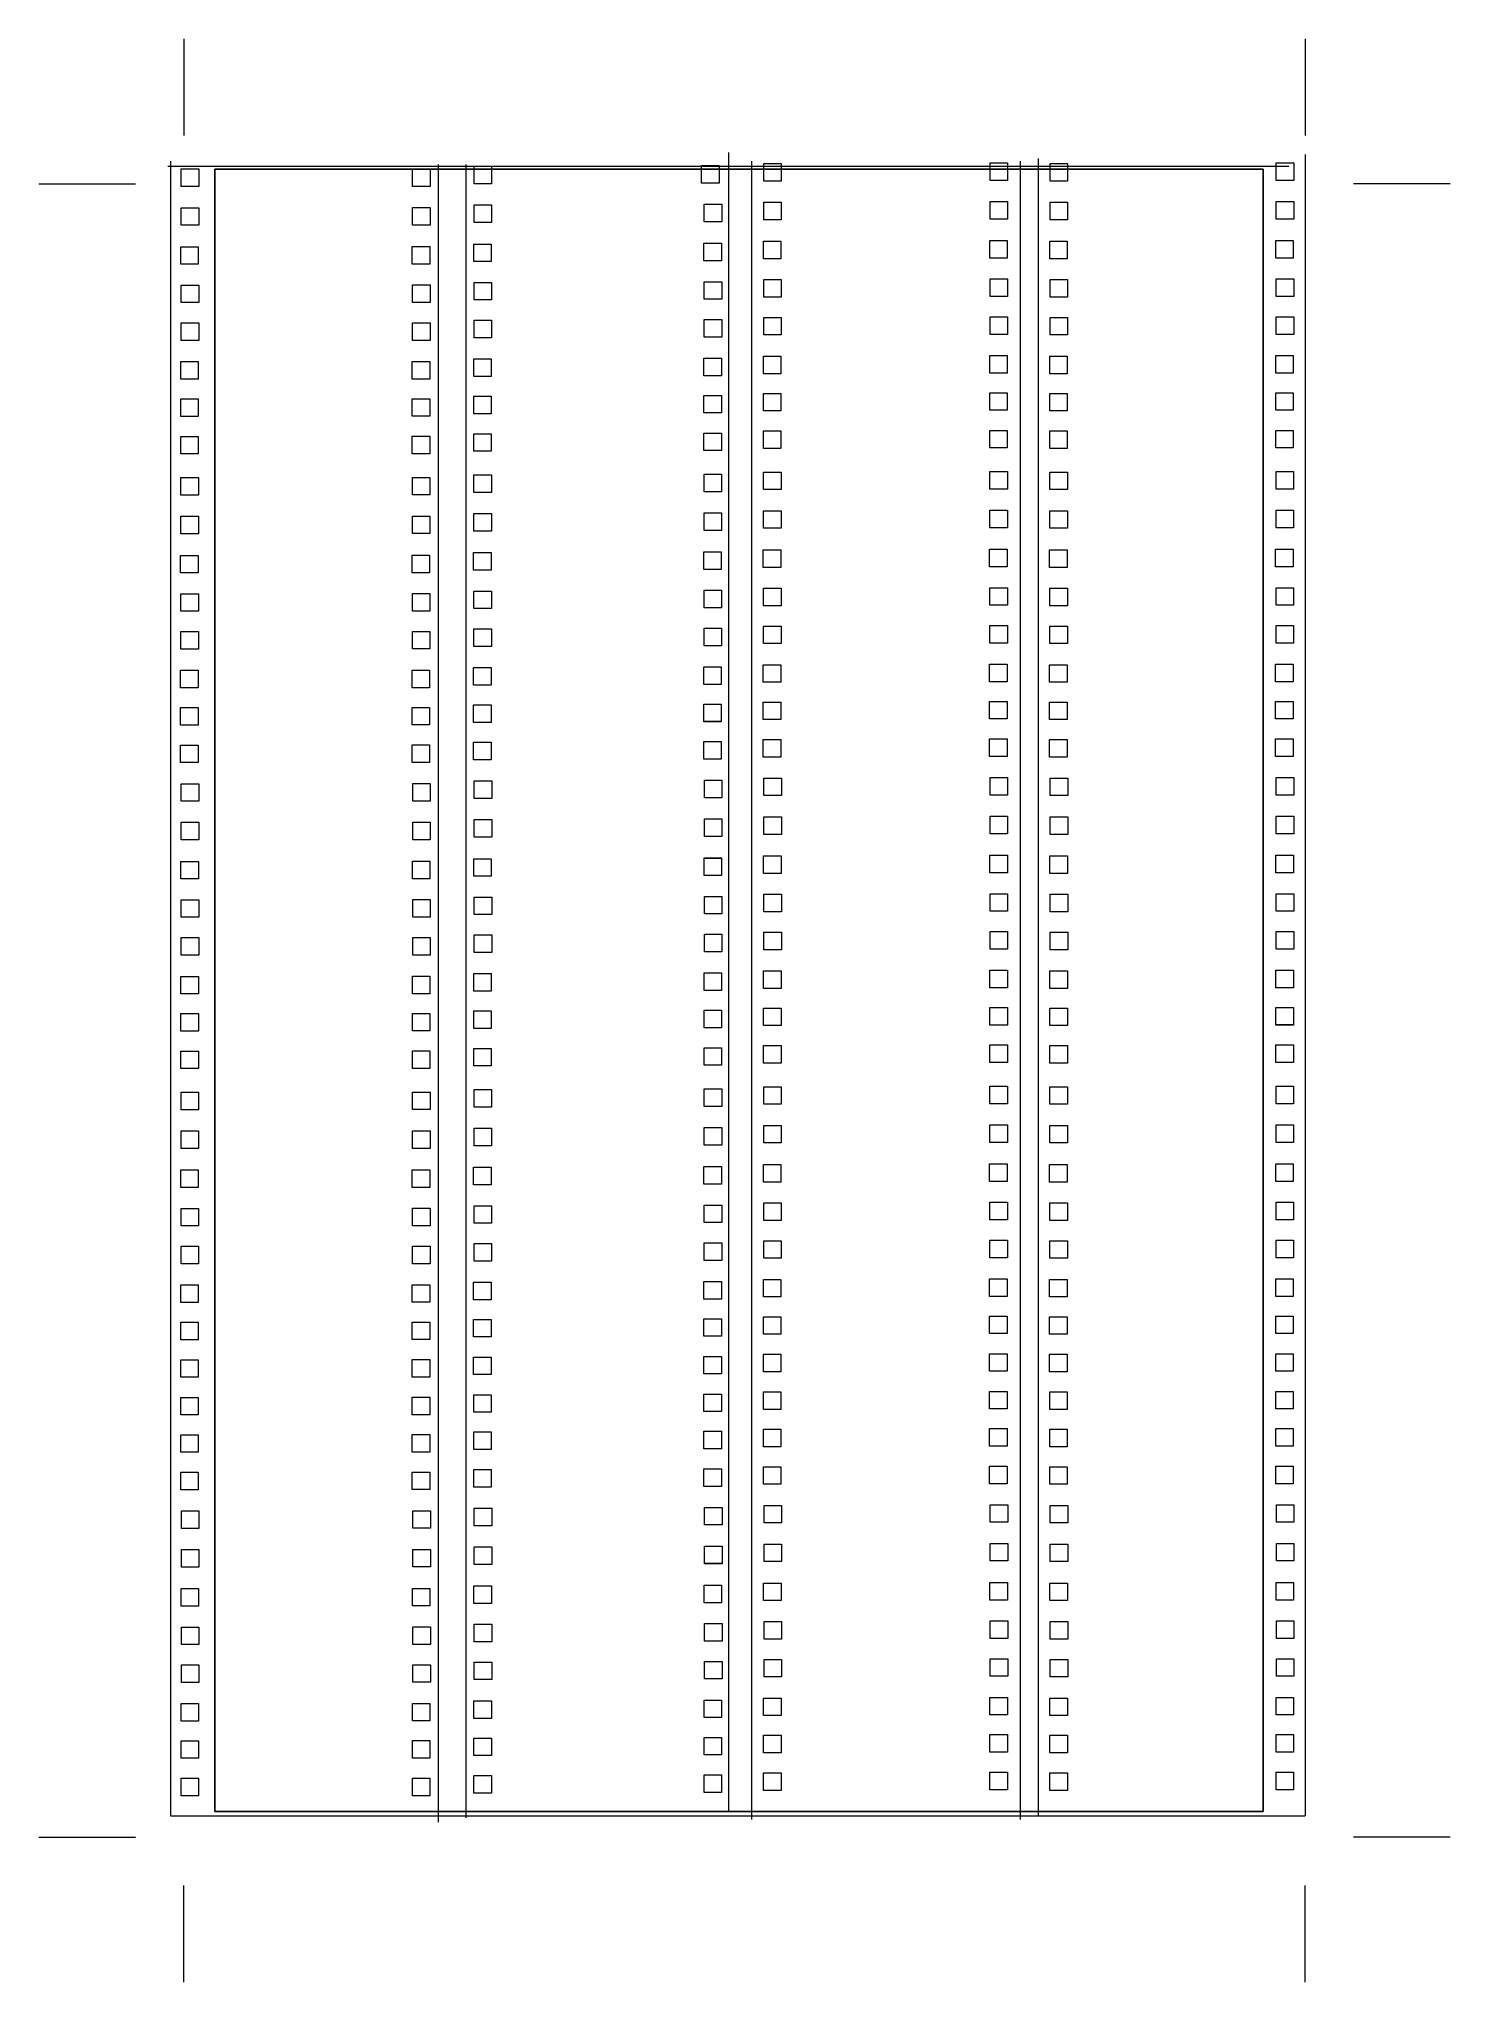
# Model space of a CAD drawing. Header units: inches. Extents: x 12 to 198, y -276 to -21.
import ezdxf

# ---------------------------------------------------------------- set-up
doc = ezdxf.new("R2010")
doc.units = ezdxf.units.IN
doc.header["$MEASUREMENT"] = 0
doc.layers.add('Capa 1', color=7, linetype='Continuous')
picture_1 = doc.add_image_def('image1.png', size_in_pixel=(874, 1383))

# ---------------------------------------------------------------- blocks, each defined once
blk = doc.blocks.new('block 2')
at = {"layer": 'Capa 1', "lineweight": 0}
blk.add_lwpolyline([(33.43, -65.96), (31.13, -65.96), (31.13, -63.66), (33.43, -63.66), (33.43, -65.96)], dxfattribs=at)
blk = doc.blocks.new('block 3')
at = {"layer": 'Capa 1', "lineweight": 0}
blk.add_lwpolyline([(33.43, -65.96), (31.13, -65.96), (31.13, -63.66), (33.43, -63.66), (33.43, -65.96), (33.43, -65.96)], dxfattribs=at)
blk = doc.blocks.new('block 4')
at = {"layer": 'Capa 1', "lineweight": 0}
blk.add_lwpolyline([(33.43, -70.85), (31.13, -70.85), (31.13, -68.55), (33.43, -68.55), (33.43, -70.85)], dxfattribs=at)
blk = doc.blocks.new('block 5')
at = {"layer": 'Capa 1', "lineweight": 0}
blk.add_lwpolyline([(33.43, -70.85), (31.13, -70.85), (31.13, -68.55), (33.43, -68.55), (33.43, -70.85), (33.43, -70.85)], dxfattribs=at)
blk = doc.blocks.new('block 6')
at = {"layer": 'Capa 1', "lineweight": 0}
blk.add_lwpolyline([(33.43, -75.78), (31.13, -75.78), (31.13, -73.48), (33.43, -73.48), (33.43, -75.78)], dxfattribs=at)
blk = doc.blocks.new('block 7')
at = {"layer": 'Capa 1', "lineweight": 0}
blk.add_lwpolyline([(33.43, -75.78), (31.13, -75.78), (31.13, -73.48), (33.43, -73.48), (33.43, -75.78), (33.43, -75.78)], dxfattribs=at)
blk = doc.blocks.new('block 8')
at = {"layer": 'Capa 1', "lineweight": 0}
blk.add_lwpolyline([(33.48, -60.88), (31.18, -60.88), (31.18, -58.58), (33.48, -58.58), (33.48, -60.88)], dxfattribs=at)
blk = doc.blocks.new('block 9')
at = {"layer": 'Capa 1', "lineweight": 0}
blk.add_lwpolyline([(33.48, -60.88), (31.18, -60.88), (31.18, -58.58), (33.48, -58.58), (33.48, -60.88), (33.48, -60.88)], dxfattribs=at)
blk = doc.blocks.new('block 11')
at = {"layer": 'Capa 1', "color": 7, "lineweight": 9}
blk.add_lwpolyline([(31.55, -21.29), (31.55, -33.99)], dxfattribs=at)
blk = doc.blocks.new('block 12')
at = {"layer": 'Capa 1', "color": 7, "lineweight": 9}
blk.add_lwpolyline([(12.5, -40.34), (25.2, -40.34)], dxfattribs=at)
blk = doc.blocks.new('block 13')
at = {"layer": 'Capa 1', "color": 7, "lineweight": 9}
blk.add_lwpolyline([(12.5, -257.33), (25.2, -257.33)], dxfattribs=at)
blk = doc.blocks.new('block 14')
at = {"layer": 'Capa 1', "color": 7, "lineweight": 9}
blk.add_lwpolyline([(31.55, -276.38), (31.55, -263.68)], dxfattribs=at)
blk = doc.blocks.new('block 15')
at = {"layer": 'Capa 1', "color": 7, "lineweight": 9}
blk.add_lwpolyline([(178.71, -21.29), (178.71, -33.99)], dxfattribs=at)
blk = doc.blocks.new('block 16')
at = {"layer": 'Capa 1', "color": 7, "lineweight": 9}
blk.add_lwpolyline([(197.76, -40.34), (185.06, -40.34)], dxfattribs=at)
blk = doc.blocks.new('block 17')
at = {"layer": 'Capa 1', "color": 7, "lineweight": 9}
blk.add_lwpolyline([(197.76, -257.33), (185.06, -257.33)], dxfattribs=at)
blk = doc.blocks.new('block 18')
at = {"layer": 'Capa 1', "color": 7, "lineweight": 9}
blk.add_lwpolyline([(178.71, -276.38), (178.71, -263.68)], dxfattribs=at)
blk = doc.blocks.new('block 10')
at = {"layer": 'Capa 1'}
for name in ['block 11', 'block 15', 'block 12', 'block 16', 'block 13', 'block 17', 'block 14', 'block 18']:
    blk.add_blockref(name, (0, 0), dxfattribs=at)
blk = doc.blocks.new('block 19')
at = {"layer": 'Capa 1', "lineweight": 0}
blk.add_lwpolyline([(103.01, -36.21), (103.01, -253.97)], dxfattribs=at)
blk = doc.blocks.new('block 20')
at = {"layer": 'Capa 1'}
image = blk.add_image(picture_1, insert=(35.62, -253.97), size_in_units=(137.61, 215.58), dxfattribs=at)
blk = doc.blocks.new('block 21')
at = {"layer": 'Capa 1', "lineweight": 0}
blk.add_lwpolyline([(33.48, -45.75), (31.18, -45.75), (31.18, -43.45), (33.48, -43.45), (33.48, -45.75)], dxfattribs=at)
blk = doc.blocks.new('block 22')
at = {"layer": 'Capa 1', "lineweight": 0}
blk.add_lwpolyline([(33.48, -45.75), (31.18, -45.75), (31.18, -43.45), (33.48, -43.45), (33.48, -45.75), (33.48, -45.75)], dxfattribs=at)
blk = doc.blocks.new('block 23')
at = {"layer": 'Capa 1', "lineweight": 0}
blk.add_lwpolyline([(33.43, -50.87), (31.13, -50.87), (31.13, -48.57), (33.43, -48.57), (33.43, -50.87)], dxfattribs=at)
blk = doc.blocks.new('block 24')
at = {"layer": 'Capa 1', "lineweight": 0}
blk.add_lwpolyline([(33.43, -50.87), (31.13, -50.87), (31.13, -48.57), (33.43, -48.57), (33.43, -50.87), (33.43, -50.87)], dxfattribs=at)
blk = doc.blocks.new('block 25')
at = {"layer": 'Capa 1', "lineweight": 0}
blk.add_lwpolyline([(33.48, -55.91), (31.18, -55.91), (31.18, -53.61), (33.48, -53.61), (33.48, -55.91)], dxfattribs=at)
blk = doc.blocks.new('block 26')
at = {"layer": 'Capa 1', "lineweight": 0}
blk.add_lwpolyline([(33.48, -55.91), (31.18, -55.91), (31.18, -53.61), (33.48, -53.61), (33.48, -55.91), (33.48, -55.91)], dxfattribs=at)
blk = doc.blocks.new('block 27')
at = {"layer": 'Capa 1', "lineweight": 0}
blk.add_lwpolyline([(33.48, -40.67), (31.18, -40.67), (31.18, -38.37), (33.48, -38.37), (33.48, -40.67)], dxfattribs=at)
blk = doc.blocks.new('block 28')
at = {"layer": 'Capa 1', "lineweight": 0}
blk.add_lwpolyline([(33.48, -40.67), (31.18, -40.67), (31.18, -38.37), (33.48, -38.37), (33.48, -40.67), (33.48, -40.67)], dxfattribs=at)
blk = doc.blocks.new('block 29')
at = {"layer": 'Capa 1', "lineweight": 0}
blk.add_lwpolyline([(33.41, -106.48), (31.11, -106.48), (31.11, -104.18), (33.41, -104.18), (33.41, -106.48)], dxfattribs=at)
blk = doc.blocks.new('block 30')
at = {"layer": 'Capa 1', "lineweight": 0}
blk.add_lwpolyline([(33.41, -106.48), (31.11, -106.48), (31.11, -104.18), (33.41, -104.18), (33.41, -106.48), (33.41, -106.48)], dxfattribs=at)
blk = doc.blocks.new('block 31')
at = {"layer": 'Capa 1', "lineweight": 0}
blk.add_lwpolyline([(33.41, -111.36), (31.11, -111.36), (31.11, -109.06), (33.41, -109.06), (33.41, -111.36)], dxfattribs=at)
blk = doc.blocks.new('block 32')
at = {"layer": 'Capa 1', "lineweight": 0}
blk.add_lwpolyline([(33.41, -111.36), (31.11, -111.36), (31.11, -109.06), (33.41, -109.06), (33.41, -111.36), (33.41, -111.36)], dxfattribs=at)
blk = doc.blocks.new('block 33')
at = {"layer": 'Capa 1', "lineweight": 0}
blk.add_lwpolyline([(33.41, -116.29), (31.11, -116.29), (31.11, -113.99), (33.41, -113.99), (33.41, -116.29)], dxfattribs=at)
blk = doc.blocks.new('block 34')
at = {"layer": 'Capa 1', "lineweight": 0}
blk.add_lwpolyline([(33.41, -116.29), (31.11, -116.29), (31.11, -113.99), (33.41, -113.99), (33.41, -116.29), (33.41, -116.29)], dxfattribs=at)
blk = doc.blocks.new('block 35')
at = {"layer": 'Capa 1', "lineweight": 0}
blk.add_lwpolyline([(33.45, -101.4), (31.15, -101.4), (31.15, -99.1), (33.45, -99.1), (33.45, -101.4)], dxfattribs=at)
blk = doc.blocks.new('block 36')
at = {"layer": 'Capa 1', "lineweight": 0}
blk.add_lwpolyline([(33.45, -101.4), (31.15, -101.4), (31.15, -99.1), (33.45, -99.1), (33.45, -101.4), (33.45, -101.4)], dxfattribs=at)
blk = doc.blocks.new('block 37')
at = {"layer": 'Capa 1', "lineweight": 0}
blk.add_lwpolyline([(33.45, -86.26), (31.15, -86.26), (31.15, -83.96), (33.45, -83.96), (33.45, -86.26)], dxfattribs=at)
blk = doc.blocks.new('block 38')
at = {"layer": 'Capa 1', "lineweight": 0}
blk.add_lwpolyline([(33.45, -86.26), (31.15, -86.26), (31.15, -83.96), (33.45, -83.96), (33.45, -86.26), (33.45, -86.26)], dxfattribs=at)
blk = doc.blocks.new('block 39')
at = {"layer": 'Capa 1', "lineweight": 0}
blk.add_lwpolyline([(33.41, -91.39), (31.11, -91.39), (31.11, -89.09), (33.41, -89.09), (33.41, -91.39)], dxfattribs=at)
blk = doc.blocks.new('block 40')
at = {"layer": 'Capa 1', "lineweight": 0}
blk.add_lwpolyline([(33.41, -91.39), (31.11, -91.39), (31.11, -89.09), (33.41, -89.09), (33.41, -91.39), (33.41, -91.39)], dxfattribs=at)
blk = doc.blocks.new('block 41')
at = {"layer": 'Capa 1', "lineweight": 0}
blk.add_lwpolyline([(33.45, -96.43), (31.15, -96.43), (31.15, -94.13), (33.45, -94.13), (33.45, -96.43)], dxfattribs=at)
blk = doc.blocks.new('block 42')
at = {"layer": 'Capa 1', "lineweight": 0}
blk.add_lwpolyline([(33.45, -96.43), (31.15, -96.43), (31.15, -94.13), (33.45, -94.13), (33.45, -96.43), (33.45, -96.43)], dxfattribs=at)
blk = doc.blocks.new('block 43')
at = {"layer": 'Capa 1', "lineweight": 0}
blk.add_lwpolyline([(33.45, -81.18), (31.15, -81.18), (31.15, -78.88), (33.45, -78.88), (33.45, -81.18)], dxfattribs=at)
blk = doc.blocks.new('block 44')
at = {"layer": 'Capa 1', "lineweight": 0}
blk.add_lwpolyline([(33.45, -81.18), (31.15, -81.18), (31.15, -78.88), (33.45, -78.88), (33.45, -81.18), (33.45, -81.18)], dxfattribs=at)
blk = doc.blocks.new('block 45')
at = {"layer": 'Capa 1', "lineweight": 0}
blk.add_lwpolyline([(33.44, -146.65), (31.14, -146.65), (31.14, -144.35), (33.44, -144.35), (33.44, -146.65)], dxfattribs=at)
blk = doc.blocks.new('block 46')
at = {"layer": 'Capa 1', "lineweight": 0}
blk.add_lwpolyline([(33.44, -146.65), (31.14, -146.65), (31.14, -144.35), (33.44, -144.35), (33.44, -146.65), (33.44, -146.65)], dxfattribs=at)
blk = doc.blocks.new('block 47')
at = {"layer": 'Capa 1', "lineweight": 0}
blk.add_lwpolyline([(33.44, -151.53), (31.14, -151.53), (31.14, -149.23), (33.44, -149.23), (33.44, -151.53)], dxfattribs=at)
blk = doc.blocks.new('block 48')
at = {"layer": 'Capa 1', "lineweight": 0}
blk.add_lwpolyline([(33.44, -151.53), (31.14, -151.53), (31.14, -149.23), (33.44, -149.23), (33.44, -151.53), (33.44, -151.53)], dxfattribs=at)
blk = doc.blocks.new('block 49')
at = {"layer": 'Capa 1', "lineweight": 0}
blk.add_lwpolyline([(33.44, -156.46), (31.14, -156.46), (31.14, -154.16), (33.44, -154.16), (33.44, -156.46)], dxfattribs=at)
blk = doc.blocks.new('block 50')
at = {"layer": 'Capa 1', "lineweight": 0}
blk.add_lwpolyline([(33.44, -156.46), (31.14, -156.46), (31.14, -154.16), (33.44, -154.16), (33.44, -156.46), (33.44, -156.46)], dxfattribs=at)
blk = doc.blocks.new('block 51')
at = {"layer": 'Capa 1', "lineweight": 0}
blk.add_lwpolyline([(33.49, -141.57), (31.19, -141.57), (31.19, -139.27), (33.49, -139.27), (33.49, -141.57)], dxfattribs=at)
blk = doc.blocks.new('block 52')
at = {"layer": 'Capa 1', "lineweight": 0}
blk.add_lwpolyline([(33.49, -141.57), (31.19, -141.57), (31.19, -139.27), (33.49, -139.27), (33.49, -141.57), (33.49, -141.57)], dxfattribs=at)
blk = doc.blocks.new('block 53')
at = {"layer": 'Capa 1', "lineweight": 0}
blk.add_lwpolyline([(33.49, -126.43), (31.19, -126.43), (31.19, -124.13), (33.49, -124.13), (33.49, -126.43)], dxfattribs=at)
blk = doc.blocks.new('block 54')
at = {"layer": 'Capa 1', "lineweight": 0}
blk.add_lwpolyline([(33.49, -126.43), (31.19, -126.43), (31.19, -124.13), (33.49, -124.13), (33.49, -126.43), (33.49, -126.43)], dxfattribs=at)
blk = doc.blocks.new('block 55')
at = {"layer": 'Capa 1', "lineweight": 0}
blk.add_lwpolyline([(33.44, -131.56), (31.14, -131.56), (31.14, -129.26), (33.44, -129.26), (33.44, -131.56)], dxfattribs=at)
blk = doc.blocks.new('block 56')
at = {"layer": 'Capa 1', "lineweight": 0}
blk.add_lwpolyline([(33.44, -131.56), (31.14, -131.56), (31.14, -129.26), (33.44, -129.26), (33.44, -131.56), (33.44, -131.56)], dxfattribs=at)
blk = doc.blocks.new('block 57')
at = {"layer": 'Capa 1', "lineweight": 0}
blk.add_lwpolyline([(33.49, -136.6), (31.19, -136.6), (31.19, -134.3), (33.49, -134.3), (33.49, -136.6)], dxfattribs=at)
blk = doc.blocks.new('block 58')
at = {"layer": 'Capa 1', "lineweight": 0}
blk.add_lwpolyline([(33.49, -136.6), (31.19, -136.6), (31.19, -134.3), (33.49, -134.3), (33.49, -136.6), (33.49, -136.6)], dxfattribs=at)
blk = doc.blocks.new('block 59')
at = {"layer": 'Capa 1', "lineweight": 0}
blk.add_lwpolyline([(33.49, -121.36), (31.19, -121.36), (31.19, -119.06), (33.49, -119.06), (33.49, -121.36)], dxfattribs=at)
blk = doc.blocks.new('block 60')
at = {"layer": 'Capa 1', "lineweight": 0}
blk.add_lwpolyline([(33.49, -121.36), (31.19, -121.36), (31.19, -119.06), (33.49, -119.06), (33.49, -121.36), (33.49, -121.36)], dxfattribs=at)
blk = doc.blocks.new('block 61')
at = {"layer": 'Capa 1', "lineweight": 0}
blk.add_lwpolyline([(33.42, -187.16), (31.12, -187.16), (31.12, -184.86), (33.42, -184.86), (33.42, -187.16)], dxfattribs=at)
blk = doc.blocks.new('block 62')
at = {"layer": 'Capa 1', "lineweight": 0}
blk.add_lwpolyline([(33.42, -187.16), (31.12, -187.16), (31.12, -184.86), (33.42, -184.86), (33.42, -187.16), (33.42, -187.16)], dxfattribs=at)
blk = doc.blocks.new('block 63')
at = {"layer": 'Capa 1', "lineweight": 0}
blk.add_lwpolyline([(33.42, -192.05), (31.12, -192.05), (31.12, -189.75), (33.42, -189.75), (33.42, -192.05)], dxfattribs=at)
blk = doc.blocks.new('block 64')
at = {"layer": 'Capa 1', "lineweight": 0}
blk.add_lwpolyline([(33.42, -192.05), (31.12, -192.05), (31.12, -189.75), (33.42, -189.75), (33.42, -192.05), (33.42, -192.05)], dxfattribs=at)
blk = doc.blocks.new('block 65')
at = {"layer": 'Capa 1', "lineweight": 0}
blk.add_lwpolyline([(33.42, -196.97), (31.12, -196.97), (31.12, -194.67), (33.42, -194.67), (33.42, -196.97)], dxfattribs=at)
blk = doc.blocks.new('block 66')
at = {"layer": 'Capa 1', "lineweight": 0}
blk.add_lwpolyline([(33.42, -196.97), (31.12, -196.97), (31.12, -194.67), (33.42, -194.67), (33.42, -196.97), (33.42, -196.97)], dxfattribs=at)
blk = doc.blocks.new('block 67')
at = {"layer": 'Capa 1', "lineweight": 0}
blk.add_lwpolyline([(33.46, -182.08), (31.16, -182.08), (31.16, -179.78), (33.46, -179.78), (33.46, -182.08)], dxfattribs=at)
blk = doc.blocks.new('block 68')
at = {"layer": 'Capa 1', "lineweight": 0}
blk.add_lwpolyline([(33.47, -182.08), (31.16, -182.08), (31.16, -179.79), (33.47, -179.79), (33.47, -182.08), (33.47, -182.08)], dxfattribs=at)
blk = doc.blocks.new('block 69')
at = {"layer": 'Capa 1', "lineweight": 0}
blk.add_lwpolyline([(33.46, -166.95), (31.16, -166.95), (31.16, -164.65), (33.46, -164.65), (33.46, -166.95)], dxfattribs=at)
blk = doc.blocks.new('block 70')
at = {"layer": 'Capa 1', "lineweight": 0}
blk.add_lwpolyline([(33.47, -166.95), (31.16, -166.95), (31.16, -164.65), (33.47, -164.65), (33.47, -166.95), (33.47, -166.95)], dxfattribs=at)
blk = doc.blocks.new('block 71')
at = {"layer": 'Capa 1', "lineweight": 0}
blk.add_lwpolyline([(33.42, -172.07), (31.12, -172.07), (31.12, -169.77), (33.42, -169.77), (33.42, -172.07)], dxfattribs=at)
blk = doc.blocks.new('block 72')
at = {"layer": 'Capa 1', "lineweight": 0}
blk.add_lwpolyline([(33.42, -172.07), (31.12, -172.07), (31.12, -169.77), (33.42, -169.77), (33.42, -172.07), (33.42, -172.07)], dxfattribs=at)
blk = doc.blocks.new('block 73')
at = {"layer": 'Capa 1', "lineweight": 0}
blk.add_lwpolyline([(33.46, -177.11), (31.16, -177.11), (31.16, -174.81), (33.46, -174.81), (33.46, -177.11)], dxfattribs=at)
blk = doc.blocks.new('block 74')
at = {"layer": 'Capa 1', "lineweight": 0}
blk.add_lwpolyline([(33.47, -177.11), (31.16, -177.11), (31.16, -174.81), (33.47, -174.81), (33.47, -177.11), (33.47, -177.11)], dxfattribs=at)
blk = doc.blocks.new('block 75')
at = {"layer": 'Capa 1', "lineweight": 0}
blk.add_lwpolyline([(33.46, -161.87), (31.16, -161.87), (31.16, -159.57), (33.46, -159.57), (33.46, -161.87)], dxfattribs=at)
blk = doc.blocks.new('block 76')
at = {"layer": 'Capa 1', "lineweight": 0}
blk.add_lwpolyline([(33.47, -161.87), (31.16, -161.87), (31.16, -159.57), (33.47, -159.57), (33.47, -161.87), (33.47, -161.87)], dxfattribs=at)
blk = doc.blocks.new('block 77')
at = {"layer": 'Capa 1', "lineweight": 0}
blk.add_lwpolyline([(33.42, -201.93), (31.12, -201.93), (31.12, -199.63), (33.42, -199.63), (33.42, -201.93)], dxfattribs=at)
blk = doc.blocks.new('block 78')
at = {"layer": 'Capa 1', "lineweight": 0}
blk.add_lwpolyline([(33.42, -201.93), (31.12, -201.93), (31.12, -199.63), (33.42, -199.63), (33.42, -201.93), (33.42, -201.93)], dxfattribs=at)
blk = doc.blocks.new('block 79')
at = {"layer": 'Capa 1', "lineweight": 0}
blk.add_lwpolyline([(33.42, -206.82), (31.12, -206.82), (31.12, -204.52), (33.42, -204.52), (33.42, -206.82)], dxfattribs=at)
blk = doc.blocks.new('block 80')
at = {"layer": 'Capa 1', "lineweight": 0}
blk.add_lwpolyline([(33.42, -206.82), (31.12, -206.82), (31.12, -204.52), (33.42, -204.52), (33.42, -206.82), (33.42, -206.82)], dxfattribs=at)
blk = doc.blocks.new('block 81')
at = {"layer": 'Capa 1', "lineweight": 0}
blk.add_lwpolyline([(33.42, -211.75), (31.12, -211.75), (31.12, -209.45), (33.42, -209.45), (33.42, -211.75)], dxfattribs=at)
blk = doc.blocks.new('block 82')
at = {"layer": 'Capa 1', "lineweight": 0}
blk.add_lwpolyline([(33.42, -211.75), (31.12, -211.75), (31.12, -209.45), (33.42, -209.45), (33.42, -211.75), (33.42, -211.75)], dxfattribs=at)
blk = doc.blocks.new('block 83')
at = {"layer": 'Capa 1', "lineweight": 0}
blk.add_lwpolyline([(33.46, -242.11), (31.16, -242.11), (31.16, -239.81), (33.46, -239.81), (33.46, -242.11)], dxfattribs=at)
blk = doc.blocks.new('block 84')
at = {"layer": 'Capa 1', "lineweight": 0}
blk.add_lwpolyline([(33.46, -242.11), (31.16, -242.11), (31.16, -239.81), (33.46, -239.81), (33.46, -242.11), (33.46, -242.11)], dxfattribs=at)
blk = doc.blocks.new('block 85')
at = {"layer": 'Capa 1', "lineweight": 0}
blk.add_lwpolyline([(33.46, -246.99), (31.16, -246.99), (31.16, -244.69), (33.46, -244.69), (33.46, -246.99)], dxfattribs=at)
blk = doc.blocks.new('block 86')
at = {"layer": 'Capa 1', "lineweight": 0}
blk.add_lwpolyline([(33.46, -246.99), (31.16, -246.99), (31.16, -244.69), (33.46, -244.69), (33.46, -246.99), (33.46, -246.99)], dxfattribs=at)
blk = doc.blocks.new('block 87')
at = {"layer": 'Capa 1', "lineweight": 0}
blk.add_lwpolyline([(33.46, -251.92), (31.16, -251.92), (31.16, -249.62), (33.46, -249.62), (33.46, -251.92)], dxfattribs=at)
blk = doc.blocks.new('block 88')
at = {"layer": 'Capa 1', "lineweight": 0}
blk.add_lwpolyline([(33.46, -251.92), (31.16, -251.92), (31.16, -249.62), (33.46, -249.62), (33.46, -251.92), (33.46, -251.92)], dxfattribs=at)
blk = doc.blocks.new('block 89')
at = {"layer": 'Capa 1', "lineweight": 0}
blk.add_lwpolyline([(33.51, -237.03), (31.21, -237.03), (31.21, -234.73), (33.51, -234.73), (33.51, -237.03)], dxfattribs=at)
blk = doc.blocks.new('block 90')
at = {"layer": 'Capa 1', "lineweight": 0}
blk.add_lwpolyline([(33.51, -237.03), (31.21, -237.03), (31.21, -234.73), (33.51, -234.73), (33.51, -237.03), (33.51, -237.03)], dxfattribs=at)
blk = doc.blocks.new('block 91')
at = {"layer": 'Capa 1', "lineweight": 0}
blk.add_lwpolyline([(33.51, -221.89), (31.21, -221.89), (31.21, -219.59), (33.51, -219.59), (33.51, -221.89)], dxfattribs=at)
blk = doc.blocks.new('block 92')
at = {"layer": 'Capa 1', "lineweight": 0}
blk.add_lwpolyline([(33.51, -221.89), (31.21, -221.89), (31.21, -219.59), (33.51, -219.59), (33.51, -221.89), (33.51, -221.89)], dxfattribs=at)
blk = doc.blocks.new('block 93')
at = {"layer": 'Capa 1', "lineweight": 0}
blk.add_lwpolyline([(33.46, -227.02), (31.16, -227.02), (31.16, -224.72), (33.46, -224.72), (33.46, -227.02)], dxfattribs=at)
blk = doc.blocks.new('block 94')
at = {"layer": 'Capa 1', "lineweight": 0}
blk.add_lwpolyline([(33.46, -227.02), (31.16, -227.02), (31.16, -224.72), (33.46, -224.72), (33.46, -227.02), (33.46, -227.02)], dxfattribs=at)
blk = doc.blocks.new('block 95')
at = {"layer": 'Capa 1', "lineweight": 0}
blk.add_lwpolyline([(33.51, -232.06), (31.21, -232.06), (31.21, -229.76), (33.51, -229.76), (33.51, -232.06)], dxfattribs=at)
blk = doc.blocks.new('block 96')
at = {"layer": 'Capa 1', "lineweight": 0}
blk.add_lwpolyline([(33.51, -232.06), (31.21, -232.06), (31.21, -229.76), (33.51, -229.76), (33.51, -232.06), (33.51, -232.06)], dxfattribs=at)
blk = doc.blocks.new('block 97')
at = {"layer": 'Capa 1', "lineweight": 0}
blk.add_lwpolyline([(33.51, -216.81), (31.21, -216.81), (31.21, -214.51), (33.51, -214.51), (33.51, -216.81)], dxfattribs=at)
blk = doc.blocks.new('block 98')
at = {"layer": 'Capa 1', "lineweight": 0}
blk.add_lwpolyline([(33.51, -216.81), (31.21, -216.81), (31.21, -214.51), (33.51, -214.51), (33.51, -216.81), (33.51, -216.81)], dxfattribs=at)
blk = doc.blocks.new('block 99')
at = {"layer": 'Capa 1', "lineweight": 0}
blk.add_lwpolyline([(63.81, -65.94), (61.51, -65.94), (61.51, -63.64), (63.81, -63.64), (63.81, -65.94)], dxfattribs=at)
blk = doc.blocks.new('block 100')
at = {"layer": 'Capa 1', "lineweight": 0}
blk.add_lwpolyline([(63.81, -65.94), (61.51, -65.94), (61.51, -63.64), (63.81, -63.64), (63.81, -65.94), (63.81, -65.94)], dxfattribs=at)
blk = doc.blocks.new('block 101')
at = {"layer": 'Capa 1', "lineweight": 0}
blk.add_lwpolyline([(63.82, -70.83), (61.51, -70.83), (61.51, -68.53), (63.82, -68.53), (63.82, -70.83)], dxfattribs=at)
blk = doc.blocks.new('block 102')
at = {"layer": 'Capa 1', "lineweight": 0}
blk.add_lwpolyline([(63.82, -70.83), (61.51, -70.83), (61.51, -68.53), (63.82, -68.53), (63.82, -70.83), (63.82, -70.83)], dxfattribs=at)
blk = doc.blocks.new('block 103')
at = {"layer": 'Capa 1', "lineweight": 0}
blk.add_lwpolyline([(63.82, -75.76), (61.51, -75.76), (61.51, -73.46), (63.82, -73.46), (63.82, -75.76)], dxfattribs=at)
blk = doc.blocks.new('block 104')
at = {"layer": 'Capa 1', "lineweight": 0}
blk.add_lwpolyline([(63.82, -75.76), (61.51, -75.76), (61.51, -73.46), (63.82, -73.46), (63.82, -75.76), (63.82, -75.76)], dxfattribs=at)
blk = doc.blocks.new('block 105')
at = {"layer": 'Capa 1', "lineweight": 0}
blk.add_lwpolyline([(63.86, -60.87), (61.56, -60.87), (61.56, -58.57), (63.86, -58.57), (63.86, -60.87)], dxfattribs=at)
blk = doc.blocks.new('block 106')
at = {"layer": 'Capa 1', "lineweight": 0}
blk.add_lwpolyline([(63.86, -60.87), (61.56, -60.87), (61.56, -58.57), (63.86, -58.57), (63.86, -60.87), (63.86, -60.87)], dxfattribs=at)
blk = doc.blocks.new('block 107')
at = {"layer": 'Capa 1', "lineweight": 0}
blk.add_lwpolyline([(63.86, -45.73), (61.56, -45.73), (61.56, -43.43), (63.86, -43.43), (63.86, -45.73)], dxfattribs=at)
blk = doc.blocks.new('block 108')
at = {"layer": 'Capa 1', "lineweight": 0}
blk.add_lwpolyline([(63.86, -45.73), (61.56, -45.73), (61.56, -43.43), (63.86, -43.43), (63.86, -45.73), (63.86, -45.73)], dxfattribs=at)
blk = doc.blocks.new('block 109')
at = {"layer": 'Capa 1', "lineweight": 0}
blk.add_lwpolyline([(63.82, -50.86), (61.51, -50.86), (61.51, -48.56), (63.82, -48.56), (63.82, -50.86)], dxfattribs=at)
blk = doc.blocks.new('block 110')
at = {"layer": 'Capa 1', "lineweight": 0}
blk.add_lwpolyline([(63.82, -50.86), (61.51, -50.86), (61.51, -48.56), (63.82, -48.56), (63.82, -50.86), (63.82, -50.86)], dxfattribs=at)
blk = doc.blocks.new('block 111')
at = {"layer": 'Capa 1', "lineweight": 0}
blk.add_lwpolyline([(63.86, -55.89), (61.56, -55.89), (61.56, -53.59), (63.86, -53.59), (63.86, -55.89)], dxfattribs=at)
blk = doc.blocks.new('block 112')
at = {"layer": 'Capa 1', "lineweight": 0}
blk.add_lwpolyline([(63.86, -55.89), (61.56, -55.89), (61.56, -53.59), (63.86, -53.59), (63.86, -55.89), (63.86, -55.89)], dxfattribs=at)
blk = doc.blocks.new('block 113')
at = {"layer": 'Capa 1', "lineweight": 0}
blk.add_lwpolyline([(63.86, -40.65), (61.56, -40.65), (61.56, -38.35), (63.86, -38.35), (63.86, -40.65)], dxfattribs=at)
blk = doc.blocks.new('block 114')
at = {"layer": 'Capa 1', "lineweight": 0}
blk.add_lwpolyline([(63.86, -40.65), (61.56, -40.65), (61.56, -38.35), (63.86, -38.35), (63.86, -40.65), (63.86, -40.65)], dxfattribs=at)
blk = doc.blocks.new('block 115')
at = {"layer": 'Capa 1', "lineweight": 0}
blk.add_lwpolyline([(63.79, -106.46), (61.49, -106.46), (61.49, -104.16), (63.79, -104.16), (63.79, -106.46)], dxfattribs=at)
blk = doc.blocks.new('block 116')
at = {"layer": 'Capa 1', "lineweight": 0}
blk.add_lwpolyline([(63.79, -106.46), (61.49, -106.46), (61.49, -104.16), (63.79, -104.16), (63.79, -106.46), (63.79, -106.46)], dxfattribs=at)
blk = doc.blocks.new('block 117')
at = {"layer": 'Capa 1', "lineweight": 0}
blk.add_lwpolyline([(63.79, -111.34), (61.49, -111.34), (61.49, -109.04), (63.79, -109.04), (63.79, -111.34)], dxfattribs=at)
blk = doc.blocks.new('block 118')
at = {"layer": 'Capa 1', "lineweight": 0}
blk.add_lwpolyline([(63.79, -111.34), (61.49, -111.34), (61.49, -109.04), (63.79, -109.04), (63.79, -111.34), (63.79, -111.34)], dxfattribs=at)
blk = doc.blocks.new('block 119')
at = {"layer": 'Capa 1', "lineweight": 0}
blk.add_lwpolyline([(63.79, -116.27), (61.49, -116.27), (61.49, -113.97), (63.79, -113.97), (63.79, -116.27)], dxfattribs=at)
blk = doc.blocks.new('block 120')
at = {"layer": 'Capa 1', "lineweight": 0}
blk.add_lwpolyline([(63.79, -116.27), (61.49, -116.27), (61.49, -113.97), (63.79, -113.97), (63.79, -116.27), (63.79, -116.27)], dxfattribs=at)
blk = doc.blocks.new('block 121')
at = {"layer": 'Capa 1', "lineweight": 0}
blk.add_lwpolyline([(63.84, -101.38), (61.54, -101.38), (61.54, -99.08), (63.84, -99.08), (63.84, -101.38)], dxfattribs=at)
blk = doc.blocks.new('block 122')
at = {"layer": 'Capa 1', "lineweight": 0}
blk.add_lwpolyline([(63.84, -101.38), (61.54, -101.38), (61.54, -99.08), (63.84, -99.08), (63.84, -101.38), (63.84, -101.38)], dxfattribs=at)
blk = doc.blocks.new('block 123')
at = {"layer": 'Capa 1', "lineweight": 0}
blk.add_lwpolyline([(63.84, -86.24), (61.54, -86.24), (61.54, -83.94), (63.84, -83.94), (63.84, -86.24)], dxfattribs=at)
blk = doc.blocks.new('block 124')
at = {"layer": 'Capa 1', "lineweight": 0}
blk.add_lwpolyline([(63.84, -86.24), (61.54, -86.24), (61.54, -83.94), (63.84, -83.94), (63.84, -86.24), (63.84, -86.24)], dxfattribs=at)
blk = doc.blocks.new('block 125')
at = {"layer": 'Capa 1', "lineweight": 0}
blk.add_lwpolyline([(63.79, -91.37), (61.49, -91.37), (61.49, -89.07), (63.79, -89.07), (63.79, -91.37)], dxfattribs=at)
blk = doc.blocks.new('block 126')
at = {"layer": 'Capa 1', "lineweight": 0}
blk.add_lwpolyline([(63.79, -91.37), (61.49, -91.37), (61.49, -89.07), (63.79, -89.07), (63.79, -91.37), (63.79, -91.37)], dxfattribs=at)
blk = doc.blocks.new('block 127')
at = {"layer": 'Capa 1', "lineweight": 0}
blk.add_lwpolyline([(63.84, -96.41), (61.54, -96.41), (61.54, -94.11), (63.84, -94.11), (63.84, -96.41)], dxfattribs=at)
blk = doc.blocks.new('block 128')
at = {"layer": 'Capa 1', "lineweight": 0}
blk.add_lwpolyline([(63.84, -96.41), (61.54, -96.41), (61.54, -94.11), (63.84, -94.11), (63.84, -96.41), (63.84, -96.41)], dxfattribs=at)
blk = doc.blocks.new('block 129')
at = {"layer": 'Capa 1', "lineweight": 0}
blk.add_lwpolyline([(63.84, -81.16), (61.54, -81.16), (61.54, -78.86), (63.84, -78.86), (63.84, -81.16)], dxfattribs=at)
blk = doc.blocks.new('block 130')
at = {"layer": 'Capa 1', "lineweight": 0}
blk.add_lwpolyline([(63.84, -81.16), (61.54, -81.16), (61.54, -78.86), (63.84, -78.86), (63.84, -81.16), (63.84, -81.16)], dxfattribs=at)
blk = doc.blocks.new('block 131')
at = {"layer": 'Capa 1', "lineweight": 0}
blk.add_lwpolyline([(63.83, -146.63), (61.53, -146.63), (61.53, -144.33), (63.83, -144.33), (63.83, -146.63)], dxfattribs=at)
blk = doc.blocks.new('block 132')
at = {"layer": 'Capa 1', "lineweight": 0}
blk.add_lwpolyline([(63.83, -146.63), (61.53, -146.63), (61.53, -144.33), (63.83, -144.33), (63.83, -146.63), (63.83, -146.63)], dxfattribs=at)
blk = doc.blocks.new('block 133')
at = {"layer": 'Capa 1', "lineweight": 0}
blk.add_lwpolyline([(63.83, -151.52), (61.53, -151.52), (61.53, -149.22), (63.83, -149.22), (63.83, -151.52)], dxfattribs=at)
blk = doc.blocks.new('block 134')
at = {"layer": 'Capa 1', "lineweight": 0}
blk.add_lwpolyline([(63.83, -151.52), (61.53, -151.52), (61.53, -149.22), (63.83, -149.22), (63.83, -151.52), (63.83, -151.52)], dxfattribs=at)
blk = doc.blocks.new('block 135')
at = {"layer": 'Capa 1', "lineweight": 0}
blk.add_lwpolyline([(63.83, -156.44), (61.53, -156.44), (61.53, -154.14), (63.83, -154.14), (63.83, -156.44)], dxfattribs=at)
blk = doc.blocks.new('block 136')
at = {"layer": 'Capa 1', "lineweight": 0}
blk.add_lwpolyline([(63.83, -156.44), (61.53, -156.44), (61.53, -154.14), (63.83, -154.14), (63.83, -156.44), (63.83, -156.44)], dxfattribs=at)
blk = doc.blocks.new('block 137')
at = {"layer": 'Capa 1', "lineweight": 0}
blk.add_lwpolyline([(63.87, -141.55), (61.57, -141.55), (61.57, -139.25), (63.87, -139.25), (63.87, -141.55)], dxfattribs=at)
blk = doc.blocks.new('block 138')
at = {"layer": 'Capa 1', "lineweight": 0}
blk.add_lwpolyline([(63.87, -141.55), (61.57, -141.55), (61.57, -139.25), (63.87, -139.25), (63.87, -141.55), (63.87, -141.55)], dxfattribs=at)
blk = doc.blocks.new('block 139')
at = {"layer": 'Capa 1', "lineweight": 0}
blk.add_lwpolyline([(63.87, -126.41), (61.57, -126.41), (61.57, -124.11), (63.87, -124.11), (63.87, -126.41)], dxfattribs=at)
blk = doc.blocks.new('block 140')
at = {"layer": 'Capa 1', "lineweight": 0}
blk.add_lwpolyline([(63.87, -126.41), (61.57, -126.41), (61.57, -124.11), (63.87, -124.11), (63.87, -126.41), (63.87, -126.41)], dxfattribs=at)
blk = doc.blocks.new('block 141')
at = {"layer": 'Capa 1', "lineweight": 0}
blk.add_lwpolyline([(63.83, -131.54), (61.53, -131.54), (61.53, -129.24), (63.83, -129.24), (63.83, -131.54)], dxfattribs=at)
blk = doc.blocks.new('block 142')
at = {"layer": 'Capa 1', "lineweight": 0}
blk.add_lwpolyline([(63.83, -131.54), (61.53, -131.54), (61.53, -129.24), (63.83, -129.24), (63.83, -131.54), (63.83, -131.54)], dxfattribs=at)
blk = doc.blocks.new('block 143')
at = {"layer": 'Capa 1', "lineweight": 0}
blk.add_lwpolyline([(63.87, -136.58), (61.57, -136.58), (61.57, -134.28), (63.87, -134.28), (63.87, -136.58)], dxfattribs=at)
blk = doc.blocks.new('block 144')
at = {"layer": 'Capa 1', "lineweight": 0}
blk.add_lwpolyline([(63.87, -136.58), (61.57, -136.58), (61.57, -134.28), (63.87, -134.28), (63.87, -136.58), (63.87, -136.58)], dxfattribs=at)
blk = doc.blocks.new('block 145')
at = {"layer": 'Capa 1', "lineweight": 0}
blk.add_lwpolyline([(63.87, -121.34), (61.57, -121.34), (61.57, -119.04), (63.87, -119.04), (63.87, -121.34)], dxfattribs=at)
blk = doc.blocks.new('block 146')
at = {"layer": 'Capa 1', "lineweight": 0}
blk.add_lwpolyline([(63.87, -121.34), (61.57, -121.34), (61.57, -119.04), (63.87, -119.04), (63.87, -121.34), (63.87, -121.34)], dxfattribs=at)
blk = doc.blocks.new('block 147')
at = {"layer": 'Capa 1', "lineweight": 0}
blk.add_lwpolyline([(63.8, -187.14), (61.5, -187.14), (61.5, -184.84), (63.8, -184.84), (63.8, -187.14)], dxfattribs=at)
blk = doc.blocks.new('block 148')
at = {"layer": 'Capa 1', "lineweight": 0}
blk.add_lwpolyline([(63.8, -187.14), (61.5, -187.14), (61.5, -184.84), (63.8, -184.84), (63.8, -187.14), (63.8, -187.14)], dxfattribs=at)
blk = doc.blocks.new('block 149')
at = {"layer": 'Capa 1', "lineweight": 0}
blk.add_lwpolyline([(63.8, -192.03), (61.5, -192.03), (61.5, -189.73), (63.8, -189.73), (63.8, -192.03)], dxfattribs=at)
blk = doc.blocks.new('block 150')
at = {"layer": 'Capa 1', "lineweight": 0}
blk.add_lwpolyline([(63.8, -192.03), (61.5, -192.03), (61.5, -189.73), (63.8, -189.73), (63.8, -192.03), (63.8, -192.03)], dxfattribs=at)
blk = doc.blocks.new('block 151')
at = {"layer": 'Capa 1', "lineweight": 0}
blk.add_lwpolyline([(63.8, -196.96), (61.5, -196.96), (61.5, -194.66), (63.8, -194.66), (63.8, -196.96)], dxfattribs=at)
blk = doc.blocks.new('block 152')
at = {"layer": 'Capa 1', "lineweight": 0}
blk.add_lwpolyline([(63.8, -196.96), (61.5, -196.96), (61.5, -194.66), (63.8, -194.66), (63.8, -196.96), (63.8, -196.96)], dxfattribs=at)
blk = doc.blocks.new('block 153')
at = {"layer": 'Capa 1', "lineweight": 0}
blk.add_lwpolyline([(63.85, -182.07), (61.55, -182.07), (61.55, -179.77), (63.85, -179.77), (63.85, -182.07)], dxfattribs=at)
blk = doc.blocks.new('block 154')
at = {"layer": 'Capa 1', "lineweight": 0}
blk.add_lwpolyline([(63.85, -182.07), (61.55, -182.07), (61.55, -179.77), (63.85, -179.77), (63.85, -182.07), (63.85, -182.07)], dxfattribs=at)
blk = doc.blocks.new('block 155')
at = {"layer": 'Capa 1', "lineweight": 0}
blk.add_lwpolyline([(63.85, -166.93), (61.55, -166.93), (61.55, -164.63), (63.85, -164.63), (63.85, -166.93)], dxfattribs=at)
blk = doc.blocks.new('block 156')
at = {"layer": 'Capa 1', "lineweight": 0}
blk.add_lwpolyline([(63.85, -166.93), (61.55, -166.93), (61.55, -164.63), (63.85, -164.63), (63.85, -166.93), (63.85, -166.93)], dxfattribs=at)
blk = doc.blocks.new('block 157')
at = {"layer": 'Capa 1', "lineweight": 0}
blk.add_lwpolyline([(63.8, -172.05), (61.5, -172.05), (61.5, -169.75), (63.8, -169.75), (63.8, -172.05)], dxfattribs=at)
blk = doc.blocks.new('block 158')
at = {"layer": 'Capa 1', "lineweight": 0}
blk.add_lwpolyline([(63.8, -172.05), (61.5, -172.05), (61.5, -169.75), (63.8, -169.75), (63.8, -172.05), (63.8, -172.05)], dxfattribs=at)
blk = doc.blocks.new('block 159')
at = {"layer": 'Capa 1', "lineweight": 0}
blk.add_lwpolyline([(63.85, -177.09), (61.55, -177.09), (61.55, -174.79), (63.85, -174.79), (63.85, -177.09)], dxfattribs=at)
blk = doc.blocks.new('block 160')
at = {"layer": 'Capa 1', "lineweight": 0}
blk.add_lwpolyline([(63.85, -177.09), (61.55, -177.09), (61.55, -174.79), (63.85, -174.79), (63.85, -177.09), (63.85, -177.09)], dxfattribs=at)
blk = doc.blocks.new('block 161')
at = {"layer": 'Capa 1', "lineweight": 0}
blk.add_lwpolyline([(63.85, -161.85), (61.55, -161.85), (61.55, -159.55), (63.85, -159.55), (63.85, -161.85)], dxfattribs=at)
blk = doc.blocks.new('block 162')
at = {"layer": 'Capa 1', "lineweight": 0}
blk.add_lwpolyline([(63.85, -161.85), (61.55, -161.85), (61.55, -159.55), (63.85, -159.55), (63.85, -161.85), (63.85, -161.85)], dxfattribs=at)
blk = doc.blocks.new('block 163')
at = {"layer": 'Capa 1', "lineweight": 0}
blk.add_lwpolyline([(63.81, -201.91), (61.51, -201.91), (61.51, -199.61), (63.81, -199.61), (63.81, -201.91)], dxfattribs=at)
blk = doc.blocks.new('block 164')
at = {"layer": 'Capa 1', "lineweight": 0}
blk.add_lwpolyline([(63.81, -201.91), (61.51, -201.91), (61.51, -199.61), (63.81, -199.61), (63.81, -201.91), (63.81, -201.91)], dxfattribs=at)
blk = doc.blocks.new('block 165')
at = {"layer": 'Capa 1', "lineweight": 0}
blk.add_lwpolyline([(63.81, -206.8), (61.51, -206.8), (61.51, -204.5), (63.81, -204.5), (63.81, -206.8)], dxfattribs=at)
blk = doc.blocks.new('block 166')
at = {"layer": 'Capa 1', "lineweight": 0}
blk.add_lwpolyline([(63.81, -206.8), (61.51, -206.8), (61.51, -204.5), (63.81, -204.5), (63.81, -206.8), (63.81, -206.8)], dxfattribs=at)
blk = doc.blocks.new('block 167')
at = {"layer": 'Capa 1', "lineweight": 0}
blk.add_lwpolyline([(63.81, -211.73), (61.51, -211.73), (61.51, -209.43), (63.81, -209.43), (63.81, -211.73)], dxfattribs=at)
blk = doc.blocks.new('block 168')
at = {"layer": 'Capa 1', "lineweight": 0}
blk.add_lwpolyline([(63.81, -211.73), (61.51, -211.73), (61.51, -209.43), (63.81, -209.43), (63.81, -211.73), (63.81, -211.73)], dxfattribs=at)
blk = doc.blocks.new('block 169')
at = {"layer": 'Capa 1', "lineweight": 0}
blk.add_lwpolyline([(63.84, -242.09), (61.54, -242.09), (61.54, -239.79), (63.84, -239.79), (63.84, -242.09)], dxfattribs=at)
blk = doc.blocks.new('block 170')
at = {"layer": 'Capa 1', "lineweight": 0}
blk.add_lwpolyline([(63.84, -242.09), (61.54, -242.09), (61.54, -239.79), (63.84, -239.79), (63.84, -242.09), (63.84, -242.09)], dxfattribs=at)
blk = doc.blocks.new('block 171')
at = {"layer": 'Capa 1', "lineweight": 0}
blk.add_lwpolyline([(63.84, -246.97), (61.54, -246.97), (61.54, -244.67), (63.84, -244.67), (63.84, -246.97)], dxfattribs=at)
blk = doc.blocks.new('block 172')
at = {"layer": 'Capa 1', "lineweight": 0}
blk.add_lwpolyline([(63.84, -246.97), (61.54, -246.97), (61.54, -244.67), (63.84, -244.67), (63.84, -246.97), (63.84, -246.97)], dxfattribs=at)
blk = doc.blocks.new('block 173')
at = {"layer": 'Capa 1', "lineweight": 0}
blk.add_lwpolyline([(63.84, -251.9), (61.54, -251.9), (61.54, -249.6), (63.84, -249.6), (63.84, -251.9)], dxfattribs=at)
blk = doc.blocks.new('block 174')
at = {"layer": 'Capa 1', "lineweight": 0}
blk.add_lwpolyline([(63.84, -251.9), (61.54, -251.9), (61.54, -249.6), (63.84, -249.6), (63.84, -251.9), (63.84, -251.9)], dxfattribs=at)
blk = doc.blocks.new('block 175')
at = {"layer": 'Capa 1', "lineweight": 0}
blk.add_lwpolyline([(63.89, -237.01), (61.59, -237.01), (61.59, -234.71), (63.89, -234.71), (63.89, -237.01)], dxfattribs=at)
blk = doc.blocks.new('block 176')
at = {"layer": 'Capa 1', "lineweight": 0}
blk.add_lwpolyline([(63.89, -237.01), (61.59, -237.01), (61.59, -234.71), (63.89, -234.71), (63.89, -237.01), (63.89, -237.01)], dxfattribs=at)
blk = doc.blocks.new('block 177')
at = {"layer": 'Capa 1', "lineweight": 0}
blk.add_lwpolyline([(63.89, -221.87), (61.59, -221.87), (61.59, -219.57), (63.89, -219.57), (63.89, -221.87)], dxfattribs=at)
blk = doc.blocks.new('block 178')
at = {"layer": 'Capa 1', "lineweight": 0}
blk.add_lwpolyline([(63.89, -221.87), (61.59, -221.87), (61.59, -219.57), (63.89, -219.57), (63.89, -221.87), (63.89, -221.87)], dxfattribs=at)
blk = doc.blocks.new('block 179')
at = {"layer": 'Capa 1', "lineweight": 0}
blk.add_lwpolyline([(63.84, -227), (61.54, -227), (61.54, -224.7), (63.84, -224.7), (63.84, -227)], dxfattribs=at)
blk = doc.blocks.new('block 180')
at = {"layer": 'Capa 1', "lineweight": 0}
blk.add_lwpolyline([(63.84, -227), (61.54, -227), (61.54, -224.7), (63.84, -224.7), (63.84, -227), (63.84, -227)], dxfattribs=at)
blk = doc.blocks.new('block 181')
at = {"layer": 'Capa 1', "lineweight": 0}
blk.add_lwpolyline([(63.89, -232.04), (61.59, -232.04), (61.59, -229.74), (63.89, -229.74), (63.89, -232.04)], dxfattribs=at)
blk = doc.blocks.new('block 182')
at = {"layer": 'Capa 1', "lineweight": 0}
blk.add_lwpolyline([(63.89, -232.04), (61.59, -232.04), (61.59, -229.74), (63.89, -229.74), (63.89, -232.04), (63.89, -232.04)], dxfattribs=at)
blk = doc.blocks.new('block 183')
at = {"layer": 'Capa 1', "lineweight": 0}
blk.add_lwpolyline([(63.89, -216.79), (61.59, -216.79), (61.59, -214.49), (63.89, -214.49), (63.89, -216.79)], dxfattribs=at)
blk = doc.blocks.new('block 184')
at = {"layer": 'Capa 1', "lineweight": 0}
blk.add_lwpolyline([(63.89, -216.79), (61.59, -216.79), (61.59, -214.49), (63.89, -214.49), (63.89, -216.79), (63.89, -216.79)], dxfattribs=at)
blk = doc.blocks.new('block 185')
at = {"layer": 'Capa 1', "lineweight": 0}
blk.add_lwpolyline([(71.88, -65.61), (69.58, -65.61), (69.58, -63.31), (71.88, -63.31), (71.88, -65.61)], dxfattribs=at)
blk = doc.blocks.new('block 186')
at = {"layer": 'Capa 1', "lineweight": 0}
blk.add_lwpolyline([(71.88, -65.61), (69.58, -65.61), (69.58, -63.31), (71.88, -63.31), (71.88, -65.61), (71.88, -65.61)], dxfattribs=at)
blk = doc.blocks.new('block 187')
at = {"layer": 'Capa 1', "lineweight": 0}
blk.add_lwpolyline([(71.88, -70.49), (69.58, -70.49), (69.58, -68.19), (71.88, -68.19), (71.88, -70.49)], dxfattribs=at)
blk = doc.blocks.new('block 188')
at = {"layer": 'Capa 1', "lineweight": 0}
blk.add_lwpolyline([(71.88, -70.49), (69.58, -70.49), (69.58, -68.19), (71.88, -68.19), (71.88, -70.49), (71.88, -70.49)], dxfattribs=at)
blk = doc.blocks.new('block 189')
at = {"layer": 'Capa 1', "lineweight": 0}
blk.add_lwpolyline([(71.88, -75.42), (69.58, -75.42), (69.58, -73.12), (71.88, -73.12), (71.88, -75.42)], dxfattribs=at)
blk = doc.blocks.new('block 190')
at = {"layer": 'Capa 1', "lineweight": 0}
blk.add_lwpolyline([(71.88, -75.42), (69.58, -75.42), (69.58, -73.12), (71.88, -73.12), (71.88, -75.42), (71.88, -75.42)], dxfattribs=at)
blk = doc.blocks.new('block 191')
at = {"layer": 'Capa 1', "lineweight": 0}
blk.add_lwpolyline([(71.93, -60.53), (69.63, -60.53), (69.63, -58.23), (71.93, -58.23), (71.93, -60.53)], dxfattribs=at)
blk = doc.blocks.new('block 192')
at = {"layer": 'Capa 1', "lineweight": 0}
blk.add_lwpolyline([(71.93, -60.53), (69.63, -60.53), (69.63, -58.23), (71.93, -58.23), (71.93, -60.53), (71.93, -60.53)], dxfattribs=at)
blk = doc.blocks.new('block 193')
at = {"layer": 'Capa 1', "lineweight": 0}
blk.add_lwpolyline([(71.93, -45.39), (69.63, -45.39), (69.63, -43.09), (71.93, -43.09), (71.93, -45.39)], dxfattribs=at)
blk = doc.blocks.new('block 194')
at = {"layer": 'Capa 1', "lineweight": 0}
blk.add_lwpolyline([(71.93, -45.39), (69.63, -45.39), (69.63, -43.09), (71.93, -43.09), (71.93, -45.39), (71.93, -45.39)], dxfattribs=at)
blk = doc.blocks.new('block 195')
at = {"layer": 'Capa 1', "lineweight": 0}
blk.add_lwpolyline([(71.88, -50.52), (69.58, -50.52), (69.58, -48.22), (71.88, -48.22), (71.88, -50.52)], dxfattribs=at)
blk = doc.blocks.new('block 196')
at = {"layer": 'Capa 1', "lineweight": 0}
blk.add_lwpolyline([(71.88, -50.52), (69.58, -50.52), (69.58, -48.22), (71.88, -48.22), (71.88, -50.52), (71.88, -50.52)], dxfattribs=at)
blk = doc.blocks.new('block 197')
at = {"layer": 'Capa 1', "lineweight": 0}
blk.add_lwpolyline([(71.93, -55.56), (69.63, -55.56), (69.63, -53.26), (71.93, -53.26), (71.93, -55.56)], dxfattribs=at)
blk = doc.blocks.new('block 198')
at = {"layer": 'Capa 1', "lineweight": 0}
blk.add_lwpolyline([(71.93, -55.56), (69.63, -55.56), (69.63, -53.26), (71.93, -53.26), (71.93, -55.56), (71.93, -55.56)], dxfattribs=at)
blk = doc.blocks.new('block 199')
at = {"layer": 'Capa 1', "lineweight": 0}
blk.add_lwpolyline([(71.93, -40.31), (69.63, -40.31), (69.63, -38.01), (71.93, -38.01), (71.93, -40.31)], dxfattribs=at)
blk = doc.blocks.new('block 200')
at = {"layer": 'Capa 1', "lineweight": 0}
blk.add_lwpolyline([(71.93, -40.31), (69.63, -40.31), (69.63, -38.01), (71.93, -38.01), (71.93, -40.31), (71.93, -40.31)], dxfattribs=at)
blk = doc.blocks.new('block 201')
at = {"layer": 'Capa 1', "lineweight": 0}
blk.add_lwpolyline([(71.86, -106.12), (69.56, -106.12), (69.56, -103.82), (71.86, -103.82), (71.86, -106.12)], dxfattribs=at)
blk = doc.blocks.new('block 202')
at = {"layer": 'Capa 1', "lineweight": 0}
blk.add_lwpolyline([(71.86, -106.12), (69.56, -106.12), (69.56, -103.82), (71.86, -103.82), (71.86, -106.12), (71.86, -106.12)], dxfattribs=at)
blk = doc.blocks.new('block 203')
at = {"layer": 'Capa 1', "lineweight": 0}
blk.add_lwpolyline([(71.86, -111.01), (69.56, -111.01), (69.56, -108.71), (71.86, -108.71), (71.86, -111.01)], dxfattribs=at)
blk = doc.blocks.new('block 204')
at = {"layer": 'Capa 1', "lineweight": 0}
blk.add_lwpolyline([(71.86, -111.01), (69.56, -111.01), (69.56, -108.71), (71.86, -108.71), (71.86, -111.01), (71.86, -111.01)], dxfattribs=at)
blk = doc.blocks.new('block 205')
at = {"layer": 'Capa 1', "lineweight": 0}
blk.add_lwpolyline([(71.86, -115.93), (69.56, -115.93), (69.56, -113.63), (71.86, -113.63), (71.86, -115.93)], dxfattribs=at)
blk = doc.blocks.new('block 206')
at = {"layer": 'Capa 1', "lineweight": 0}
blk.add_lwpolyline([(71.86, -115.93), (69.56, -115.93), (69.56, -113.63), (71.86, -113.63), (71.86, -115.93), (71.86, -115.93)], dxfattribs=at)
blk = doc.blocks.new('block 207')
at = {"layer": 'Capa 1', "lineweight": 0}
blk.add_lwpolyline([(71.91, -101.04), (69.61, -101.04), (69.61, -98.74), (71.91, -98.74), (71.91, -101.04)], dxfattribs=at)
blk = doc.blocks.new('block 208')
at = {"layer": 'Capa 1', "lineweight": 0}
blk.add_lwpolyline([(71.91, -101.04), (69.61, -101.04), (69.61, -98.74), (71.91, -98.74), (71.91, -101.04), (71.91, -101.04)], dxfattribs=at)
blk = doc.blocks.new('block 209')
at = {"layer": 'Capa 1', "lineweight": 0}
blk.add_lwpolyline([(71.91, -85.9), (69.61, -85.9), (69.61, -83.6), (71.91, -83.6), (71.91, -85.9)], dxfattribs=at)
blk = doc.blocks.new('block 210')
at = {"layer": 'Capa 1', "lineweight": 0}
blk.add_lwpolyline([(71.91, -85.91), (69.61, -85.91), (69.61, -83.6), (71.91, -83.6), (71.91, -85.91), (71.91, -85.91)], dxfattribs=at)
blk = doc.blocks.new('block 211')
at = {"layer": 'Capa 1', "lineweight": 0}
blk.add_lwpolyline([(71.86, -91.03), (69.56, -91.03), (69.56, -88.73), (71.86, -88.73), (71.86, -91.03)], dxfattribs=at)
blk = doc.blocks.new('block 212')
at = {"layer": 'Capa 1', "lineweight": 0}
blk.add_lwpolyline([(71.86, -91.03), (69.56, -91.03), (69.56, -88.73), (71.86, -88.73), (71.86, -91.03), (71.86, -91.03)], dxfattribs=at)
blk = doc.blocks.new('block 213')
at = {"layer": 'Capa 1', "lineweight": 0}
blk.add_lwpolyline([(71.91, -96.07), (69.61, -96.07), (69.61, -93.77), (71.91, -93.77), (71.91, -96.07)], dxfattribs=at)
blk = doc.blocks.new('block 214')
at = {"layer": 'Capa 1', "lineweight": 0}
blk.add_lwpolyline([(71.91, -96.07), (69.61, -96.07), (69.61, -93.77), (71.91, -93.77), (71.91, -96.07), (71.91, -96.07)], dxfattribs=at)
blk = doc.blocks.new('block 215')
at = {"layer": 'Capa 1', "lineweight": 0}
blk.add_lwpolyline([(71.91, -80.83), (69.61, -80.83), (69.61, -78.53), (71.91, -78.53), (71.91, -80.83)], dxfattribs=at)
blk = doc.blocks.new('block 216')
at = {"layer": 'Capa 1', "lineweight": 0}
blk.add_lwpolyline([(71.91, -80.83), (69.61, -80.83), (69.61, -78.53), (71.91, -78.53), (71.91, -80.83), (71.91, -80.83)], dxfattribs=at)
blk = doc.blocks.new('block 217')
at = {"layer": 'Capa 1', "lineweight": 0}
blk.add_lwpolyline([(71.89, -146.29), (69.59, -146.29), (69.59, -143.99), (71.89, -143.99), (71.89, -146.29)], dxfattribs=at)
blk = doc.blocks.new('block 218')
at = {"layer": 'Capa 1', "lineweight": 0}
blk.add_lwpolyline([(71.89, -146.29), (69.59, -146.29), (69.59, -143.99), (71.89, -143.99), (71.89, -146.29), (71.89, -146.29)], dxfattribs=at)
blk = doc.blocks.new('block 219')
at = {"layer": 'Capa 1', "lineweight": 0}
blk.add_lwpolyline([(71.89, -151.18), (69.59, -151.18), (69.59, -148.88), (71.89, -148.88), (71.89, -151.18)], dxfattribs=at)
blk = doc.blocks.new('block 220')
at = {"layer": 'Capa 1', "lineweight": 0}
blk.add_lwpolyline([(71.89, -151.18), (69.59, -151.18), (69.59, -148.88), (71.89, -148.88), (71.89, -151.18), (71.89, -151.18)], dxfattribs=at)
blk = doc.blocks.new('block 221')
at = {"layer": 'Capa 1', "lineweight": 0}
blk.add_lwpolyline([(71.89, -156.11), (69.59, -156.11), (69.59, -153.81), (71.89, -153.81), (71.89, -156.11)], dxfattribs=at)
blk = doc.blocks.new('block 222')
at = {"layer": 'Capa 1', "lineweight": 0}
blk.add_lwpolyline([(71.89, -156.11), (69.59, -156.11), (69.59, -153.81), (71.89, -153.81), (71.89, -156.11), (71.89, -156.11)], dxfattribs=at)
blk = doc.blocks.new('block 223')
at = {"layer": 'Capa 1', "lineweight": 0}
blk.add_lwpolyline([(71.94, -141.22), (69.64, -141.22), (69.64, -138.92), (71.94, -138.92), (71.94, -141.22)], dxfattribs=at)
blk = doc.blocks.new('block 224')
at = {"layer": 'Capa 1', "lineweight": 0}
blk.add_lwpolyline([(71.94, -141.22), (69.64, -141.22), (69.64, -138.92), (71.94, -138.92), (71.94, -141.22), (71.94, -141.22)], dxfattribs=at)
blk = doc.blocks.new('block 225')
at = {"layer": 'Capa 1', "lineweight": 0}
blk.add_lwpolyline([(71.94, -126.08), (69.64, -126.08), (69.64, -123.78), (71.94, -123.78), (71.94, -126.08)], dxfattribs=at)
blk = doc.blocks.new('block 226')
at = {"layer": 'Capa 1', "lineweight": 0}
blk.add_lwpolyline([(71.94, -126.08), (69.64, -126.08), (69.64, -123.78), (71.94, -123.78), (71.94, -126.08), (71.94, -126.08)], dxfattribs=at)
blk = doc.blocks.new('block 227')
at = {"layer": 'Capa 1', "lineweight": 0}
blk.add_lwpolyline([(71.89, -131.21), (69.59, -131.21), (69.59, -128.91), (71.89, -128.91), (71.89, -131.21)], dxfattribs=at)
blk = doc.blocks.new('block 228')
at = {"layer": 'Capa 1', "lineweight": 0}
blk.add_lwpolyline([(71.89, -131.21), (69.59, -131.21), (69.59, -128.91), (71.89, -128.91), (71.89, -131.21), (71.89, -131.21)], dxfattribs=at)
blk = doc.blocks.new('block 229')
at = {"layer": 'Capa 1', "lineweight": 0}
blk.add_lwpolyline([(71.94, -136.24), (69.64, -136.24), (69.64, -133.94), (71.94, -133.94), (71.94, -136.24)], dxfattribs=at)
blk = doc.blocks.new('block 230')
at = {"layer": 'Capa 1', "lineweight": 0}
blk.add_lwpolyline([(71.94, -136.24), (69.64, -136.24), (69.64, -133.94), (71.94, -133.94), (71.94, -136.24), (71.94, -136.24)], dxfattribs=at)
blk = doc.blocks.new('block 231')
at = {"layer": 'Capa 1', "lineweight": 0}
blk.add_lwpolyline([(71.94, -121), (69.64, -121), (69.64, -118.7), (71.94, -118.7), (71.94, -121)], dxfattribs=at)
blk = doc.blocks.new('block 232')
at = {"layer": 'Capa 1', "lineweight": 0}
blk.add_lwpolyline([(71.94, -121), (69.64, -121), (69.64, -118.7), (71.94, -118.7), (71.94, -121), (71.94, -121)], dxfattribs=at)
blk = doc.blocks.new('block 233')
at = {"layer": 'Capa 1', "lineweight": 0}
blk.add_lwpolyline([(71.87, -186.81), (69.57, -186.81), (69.57, -184.51), (71.87, -184.51), (71.87, -186.81)], dxfattribs=at)
blk = doc.blocks.new('block 234')
at = {"layer": 'Capa 1', "lineweight": 0}
blk.add_lwpolyline([(71.87, -186.81), (69.57, -186.81), (69.57, -184.51), (71.87, -184.51), (71.87, -186.81), (71.87, -186.81)], dxfattribs=at)
blk = doc.blocks.new('block 235')
at = {"layer": 'Capa 1', "lineweight": 0}
blk.add_lwpolyline([(71.87, -191.69), (69.57, -191.69), (69.57, -189.39), (71.87, -189.39), (71.87, -191.69)], dxfattribs=at)
blk = doc.blocks.new('block 236')
at = {"layer": 'Capa 1', "lineweight": 0}
blk.add_lwpolyline([(71.87, -191.69), (69.57, -191.69), (69.57, -189.39), (71.87, -189.39), (71.87, -191.69), (71.87, -191.69)], dxfattribs=at)
blk = doc.blocks.new('block 237')
at = {"layer": 'Capa 1', "lineweight": 0}
blk.add_lwpolyline([(71.87, -196.62), (69.57, -196.62), (69.57, -194.32), (71.87, -194.32), (71.87, -196.62)], dxfattribs=at)
blk = doc.blocks.new('block 238')
at = {"layer": 'Capa 1', "lineweight": 0}
blk.add_lwpolyline([(71.87, -196.62), (69.57, -196.62), (69.57, -194.32), (71.87, -194.32), (71.87, -196.62), (71.87, -196.62)], dxfattribs=at)
blk = doc.blocks.new('block 239')
at = {"layer": 'Capa 1', "lineweight": 0}
blk.add_lwpolyline([(71.92, -181.73), (69.62, -181.73), (69.62, -179.43), (71.92, -179.43), (71.92, -181.73)], dxfattribs=at)
blk = doc.blocks.new('block 240')
at = {"layer": 'Capa 1', "lineweight": 0}
blk.add_lwpolyline([(71.92, -181.73), (69.62, -181.73), (69.62, -179.43), (71.92, -179.43), (71.92, -181.73), (71.92, -181.73)], dxfattribs=at)
blk = doc.blocks.new('block 241')
at = {"layer": 'Capa 1', "lineweight": 0}
blk.add_lwpolyline([(71.92, -166.59), (69.62, -166.59), (69.62, -164.29), (71.92, -164.29), (71.92, -166.59)], dxfattribs=at)
blk = doc.blocks.new('block 242')
at = {"layer": 'Capa 1', "lineweight": 0}
blk.add_lwpolyline([(71.92, -166.59), (69.62, -166.59), (69.62, -164.29), (71.92, -164.29), (71.92, -166.59), (71.92, -166.59)], dxfattribs=at)
blk = doc.blocks.new('block 243')
at = {"layer": 'Capa 1', "lineweight": 0}
blk.add_lwpolyline([(71.87, -171.72), (69.57, -171.72), (69.57, -169.42), (71.87, -169.42), (71.87, -171.72)], dxfattribs=at)
blk = doc.blocks.new('block 244')
at = {"layer": 'Capa 1', "lineweight": 0}
blk.add_lwpolyline([(71.87, -171.72), (69.57, -171.72), (69.57, -169.42), (71.87, -169.42), (71.87, -171.72), (71.87, -171.72)], dxfattribs=at)
blk = doc.blocks.new('block 245')
at = {"layer": 'Capa 1', "lineweight": 0}
blk.add_lwpolyline([(71.92, -176.76), (69.62, -176.76), (69.62, -174.46), (71.92, -174.46), (71.92, -176.76)], dxfattribs=at)
blk = doc.blocks.new('block 246')
at = {"layer": 'Capa 1', "lineweight": 0}
blk.add_lwpolyline([(71.92, -176.76), (69.62, -176.76), (69.62, -174.46), (71.92, -174.46), (71.92, -176.76), (71.92, -176.76)], dxfattribs=at)
blk = doc.blocks.new('block 247')
at = {"layer": 'Capa 1', "lineweight": 0}
blk.add_lwpolyline([(71.92, -161.51), (69.62, -161.51), (69.62, -159.21), (71.92, -159.21), (71.92, -161.51)], dxfattribs=at)
blk = doc.blocks.new('block 248')
at = {"layer": 'Capa 1', "lineweight": 0}
blk.add_lwpolyline([(71.92, -161.51), (69.62, -161.51), (69.62, -159.21), (71.92, -159.21), (71.92, -161.51), (71.92, -161.51)], dxfattribs=at)
blk = doc.blocks.new('block 249')
at = {"layer": 'Capa 1', "lineweight": 0}
blk.add_lwpolyline([(71.88, -201.58), (69.58, -201.58), (69.58, -199.28), (71.88, -199.28), (71.88, -201.58)], dxfattribs=at)
blk = doc.blocks.new('block 250')
at = {"layer": 'Capa 1', "lineweight": 0}
blk.add_lwpolyline([(71.88, -201.58), (69.58, -201.58), (69.58, -199.28), (71.88, -199.28), (71.88, -201.58), (71.88, -201.58)], dxfattribs=at)
blk = doc.blocks.new('block 251')
at = {"layer": 'Capa 1', "lineweight": 0}
blk.add_lwpolyline([(71.88, -206.46), (69.58, -206.46), (69.58, -204.16), (71.88, -204.16), (71.88, -206.46)], dxfattribs=at)
blk = doc.blocks.new('block 252')
at = {"layer": 'Capa 1', "lineweight": 0}
blk.add_lwpolyline([(71.88, -206.46), (69.58, -206.46), (69.58, -204.16), (71.88, -204.16), (71.88, -206.46), (71.88, -206.46)], dxfattribs=at)
blk = doc.blocks.new('block 253')
at = {"layer": 'Capa 1', "lineweight": 0}
blk.add_lwpolyline([(71.88, -211.39), (69.58, -211.39), (69.58, -209.09), (71.88, -209.09), (71.88, -211.39)], dxfattribs=at)
blk = doc.blocks.new('block 254')
at = {"layer": 'Capa 1', "lineweight": 0}
blk.add_lwpolyline([(71.88, -211.39), (69.58, -211.39), (69.58, -209.09), (71.88, -209.09), (71.88, -211.39), (71.88, -211.39)], dxfattribs=at)
blk = doc.blocks.new('block 255')
at = {"layer": 'Capa 1', "lineweight": 0}
blk.add_lwpolyline([(71.91, -241.75), (69.61, -241.75), (69.61, -239.45), (71.91, -239.45), (71.91, -241.75)], dxfattribs=at)
blk = doc.blocks.new('block 256')
at = {"layer": 'Capa 1', "lineweight": 0}
blk.add_lwpolyline([(71.91, -241.75), (69.61, -241.75), (69.61, -239.45), (71.91, -239.45), (71.91, -241.75), (71.91, -241.75)], dxfattribs=at)
blk = doc.blocks.new('block 257')
at = {"layer": 'Capa 1', "lineweight": 0}
blk.add_lwpolyline([(71.91, -246.64), (69.61, -246.64), (69.61, -244.34), (71.91, -244.34), (71.91, -246.64)], dxfattribs=at)
blk = doc.blocks.new('block 258')
at = {"layer": 'Capa 1', "lineweight": 0}
blk.add_lwpolyline([(71.91, -246.64), (69.61, -246.64), (69.61, -244.34), (71.91, -244.34), (71.91, -246.64), (71.91, -246.64)], dxfattribs=at)
blk = doc.blocks.new('block 259')
at = {"layer": 'Capa 1', "lineweight": 0}
blk.add_lwpolyline([(71.91, -251.56), (69.61, -251.56), (69.61, -249.26), (71.91, -249.26), (71.91, -251.56)], dxfattribs=at)
blk = doc.blocks.new('block 260')
at = {"layer": 'Capa 1', "lineweight": 0}
blk.add_lwpolyline([(71.91, -251.56), (69.61, -251.56), (69.61, -249.26), (71.91, -249.26), (71.91, -251.56), (71.91, -251.56)], dxfattribs=at)
blk = doc.blocks.new('block 261')
at = {"layer": 'Capa 1', "lineweight": 0}
blk.add_lwpolyline([(71.96, -236.67), (69.66, -236.67), (69.66, -234.37), (71.96, -234.37), (71.96, -236.67)], dxfattribs=at)
blk = doc.blocks.new('block 262')
at = {"layer": 'Capa 1', "lineweight": 0}
blk.add_lwpolyline([(71.96, -236.67), (69.66, -236.67), (69.66, -234.37), (71.96, -234.37), (71.96, -236.67), (71.96, -236.67)], dxfattribs=at)
blk = doc.blocks.new('block 263')
at = {"layer": 'Capa 1', "lineweight": 0}
blk.add_lwpolyline([(71.96, -221.54), (69.66, -221.54), (69.66, -219.23), (71.96, -219.23), (71.96, -221.54)], dxfattribs=at)
blk = doc.blocks.new('block 264')
at = {"layer": 'Capa 1', "lineweight": 0}
blk.add_lwpolyline([(71.96, -221.54), (69.66, -221.54), (69.66, -219.24), (71.96, -219.24), (71.96, -221.54), (71.96, -221.54)], dxfattribs=at)
blk = doc.blocks.new('block 265')
at = {"layer": 'Capa 1', "lineweight": 0}
blk.add_lwpolyline([(71.91, -226.66), (69.61, -226.66), (69.61, -224.36), (71.91, -224.36), (71.91, -226.66)], dxfattribs=at)
blk = doc.blocks.new('block 266')
at = {"layer": 'Capa 1', "lineweight": 0}
blk.add_lwpolyline([(71.91, -226.66), (69.61, -226.66), (69.61, -224.36), (71.91, -224.36), (71.91, -226.66), (71.91, -226.66)], dxfattribs=at)
blk = doc.blocks.new('block 267')
at = {"layer": 'Capa 1', "lineweight": 0}
blk.add_lwpolyline([(71.96, -231.7), (69.66, -231.7), (69.66, -229.4), (71.96, -229.4), (71.96, -231.7)], dxfattribs=at)
blk = doc.blocks.new('block 268')
at = {"layer": 'Capa 1', "lineweight": 0}
blk.add_lwpolyline([(71.96, -231.7), (69.66, -231.7), (69.66, -229.4), (71.96, -229.4), (71.96, -231.7), (71.96, -231.7)], dxfattribs=at)
blk = doc.blocks.new('block 269')
at = {"layer": 'Capa 1', "lineweight": 0}
blk.add_lwpolyline([(71.96, -216.46), (69.66, -216.46), (69.66, -214.16), (71.96, -214.16), (71.96, -216.46)], dxfattribs=at)
blk = doc.blocks.new('block 270')
at = {"layer": 'Capa 1', "lineweight": 0}
blk.add_lwpolyline([(71.96, -216.46), (69.66, -216.46), (69.66, -214.16), (71.96, -214.16), (71.96, -216.46), (71.96, -216.46)], dxfattribs=at)
blk = doc.blocks.new('block 271')
at = {"layer": 'Capa 1', "lineweight": 0}
blk.add_lwpolyline([(102.1, -65.52), (99.8, -65.52), (99.8, -63.22), (102.1, -63.22), (102.1, -65.52)], dxfattribs=at)
blk = doc.blocks.new('block 272')
at = {"layer": 'Capa 1', "lineweight": 0}
blk.add_lwpolyline([(102.1, -65.52), (99.8, -65.52), (99.8, -63.22), (102.1, -63.22), (102.1, -65.52), (102.1, -65.52)], dxfattribs=at)
blk = doc.blocks.new('block 273')
at = {"layer": 'Capa 1', "lineweight": 0}
blk.add_lwpolyline([(102.1, -70.4), (99.8, -70.4), (99.8, -68.1), (102.1, -68.1), (102.1, -70.4)], dxfattribs=at)
blk = doc.blocks.new('block 274')
at = {"layer": 'Capa 1', "lineweight": 0}
blk.add_lwpolyline([(102.1, -70.4), (99.8, -70.4), (99.8, -68.1), (102.1, -68.1), (102.1, -70.4), (102.1, -70.4)], dxfattribs=at)
blk = doc.blocks.new('block 275')
at = {"layer": 'Capa 1', "lineweight": 0}
blk.add_lwpolyline([(102.1, -75.33), (99.8, -75.33), (99.8, -73.03), (102.1, -73.03), (102.1, -75.33)], dxfattribs=at)
blk = doc.blocks.new('block 276')
at = {"layer": 'Capa 1', "lineweight": 0}
blk.add_lwpolyline([(102.1, -75.33), (99.8, -75.33), (99.8, -73.03), (102.1, -73.03), (102.1, -75.33), (102.1, -75.33)], dxfattribs=at)
blk = doc.blocks.new('block 277')
at = {"layer": 'Capa 1', "lineweight": 0}
blk.add_lwpolyline([(102.15, -60.44), (99.85, -60.44), (99.85, -58.14), (102.15, -58.14), (102.15, -60.44)], dxfattribs=at)
blk = doc.blocks.new('block 278')
at = {"layer": 'Capa 1', "lineweight": 0}
blk.add_lwpolyline([(102.15, -60.44), (99.85, -60.44), (99.85, -58.14), (102.15, -58.14), (102.15, -60.44), (102.15, -60.44)], dxfattribs=at)
blk = doc.blocks.new('block 279')
at = {"layer": 'Capa 1', "lineweight": 0}
blk.add_lwpolyline([(102.15, -45.3), (99.85, -45.3), (99.85, -43), (102.15, -43), (102.15, -45.3)], dxfattribs=at)
blk = doc.blocks.new('block 280')
at = {"layer": 'Capa 1', "lineweight": 0}
blk.add_lwpolyline([(102.15, -45.3), (99.85, -45.3), (99.85, -43), (102.15, -43), (102.15, -45.3), (102.15, -45.3)], dxfattribs=at)
blk = doc.blocks.new('block 281')
at = {"layer": 'Capa 1', "lineweight": 0}
blk.add_lwpolyline([(102.1, -50.43), (99.8, -50.43), (99.8, -48.13), (102.1, -48.13), (102.1, -50.43)], dxfattribs=at)
blk = doc.blocks.new('block 282')
at = {"layer": 'Capa 1', "lineweight": 0}
blk.add_lwpolyline([(102.1, -50.43), (99.8, -50.43), (99.8, -48.13), (102.1, -48.13), (102.1, -50.43), (102.1, -50.43)], dxfattribs=at)
blk = doc.blocks.new('block 283')
at = {"layer": 'Capa 1', "lineweight": 0}
blk.add_lwpolyline([(102.15, -55.47), (99.85, -55.47), (99.85, -53.17), (102.15, -53.17), (102.15, -55.47)], dxfattribs=at)
blk = doc.blocks.new('block 284')
at = {"layer": 'Capa 1', "lineweight": 0}
blk.add_lwpolyline([(102.15, -55.47), (99.85, -55.47), (99.85, -53.17), (102.15, -53.17), (102.15, -55.47), (102.15, -55.47)], dxfattribs=at)
blk = doc.blocks.new('block 285')
at = {"layer": 'Capa 1', "lineweight": 0}
blk.add_lwpolyline([(101.8, -40.22), (99.5, -40.22), (99.5, -37.92), (101.8, -37.92), (101.8, -40.22)], dxfattribs=at)
blk = doc.blocks.new('block 286')
at = {"layer": 'Capa 1', "lineweight": 0}
blk.add_lwpolyline([(101.8, -40.22), (99.5, -40.22), (99.5, -37.92), (101.8, -37.92), (101.8, -40.22), (101.8, -40.22)], dxfattribs=at)
blk = doc.blocks.new('block 287')
at = {"layer": 'Capa 1', "lineweight": 0}
blk.add_lwpolyline([(102.08, -106.03), (99.78, -106.03), (99.78, -103.73), (102.08, -103.73), (102.08, -106.03)], dxfattribs=at)
blk = doc.blocks.new('block 288')
at = {"layer": 'Capa 1', "lineweight": 0}
blk.add_lwpolyline([(102.08, -106.03), (99.78, -106.03), (99.78, -103.73), (102.08, -103.73), (102.08, -106.03), (102.08, -106.03)], dxfattribs=at)
blk = doc.blocks.new('block 289')
at = {"layer": 'Capa 1', "lineweight": 0}
blk.add_lwpolyline([(102.08, -110.92), (99.78, -110.92), (99.78, -108.62), (102.08, -108.62), (102.08, -110.92)], dxfattribs=at)
blk = doc.blocks.new('block 290')
at = {"layer": 'Capa 1', "lineweight": 0}
blk.add_lwpolyline([(102.08, -110.91), (99.78, -110.91), (99.78, -108.62), (102.08, -108.62), (102.08, -110.91), (102.08, -110.91)], dxfattribs=at)
blk = doc.blocks.new('block 291')
at = {"layer": 'Capa 1', "lineweight": 0}
blk.add_lwpolyline([(102.08, -115.84), (99.78, -115.84), (99.78, -113.54), (102.08, -113.54), (102.08, -115.84)], dxfattribs=at)
blk = doc.blocks.new('block 292')
at = {"layer": 'Capa 1', "lineweight": 0}
blk.add_lwpolyline([(102.08, -115.84), (99.78, -115.84), (99.78, -113.54), (102.08, -113.54), (102.08, -115.84), (102.08, -115.84)], dxfattribs=at)
blk = doc.blocks.new('block 293')
at = {"layer": 'Capa 1', "lineweight": 0}
blk.add_lwpolyline([(102.13, -100.95), (99.83, -100.95), (99.83, -98.65), (102.13, -98.65), (102.13, -100.95)], dxfattribs=at)
blk = doc.blocks.new('block 294')
at = {"layer": 'Capa 1', "lineweight": 0}
blk.add_lwpolyline([(102.13, -100.95), (99.83, -100.95), (99.83, -98.65), (102.13, -98.65), (102.13, -100.95), (102.13, -100.95)], dxfattribs=at)
blk = doc.blocks.new('block 295')
at = {"layer": 'Capa 1', "lineweight": 0}
blk.add_lwpolyline([(102.13, -85.81), (99.83, -85.81), (99.83, -83.51), (102.13, -83.51), (102.13, -85.81)], dxfattribs=at)
blk = doc.blocks.new('block 296')
at = {"layer": 'Capa 1', "lineweight": 0}
blk.add_lwpolyline([(102.13, -85.81), (99.83, -85.81), (99.83, -83.51), (102.13, -83.51), (102.13, -85.81), (102.13, -85.81)], dxfattribs=at)
blk = doc.blocks.new('block 297')
at = {"layer": 'Capa 1', "lineweight": 0}
blk.add_lwpolyline([(102.08, -90.94), (99.78, -90.94), (99.78, -88.64), (102.08, -88.64), (102.08, -90.94)], dxfattribs=at)
blk = doc.blocks.new('block 298')
at = {"layer": 'Capa 1', "lineweight": 0}
blk.add_lwpolyline([(102.08, -90.94), (99.78, -90.94), (99.78, -88.64), (102.08, -88.64), (102.08, -90.94), (102.08, -90.94)], dxfattribs=at)
blk = doc.blocks.new('block 299')
at = {"layer": 'Capa 1', "lineweight": 0}
blk.add_lwpolyline([(102.13, -95.98), (99.83, -95.98), (99.83, -93.68), (102.13, -93.68), (102.13, -95.98)], dxfattribs=at)
blk = doc.blocks.new('block 300')
at = {"layer": 'Capa 1', "lineweight": 0}
blk.add_lwpolyline([(102.13, -95.98), (99.83, -95.98), (99.83, -93.68), (102.13, -93.68), (102.13, -95.98), (102.13, -95.98)], dxfattribs=at)
blk = doc.blocks.new('block 301')
at = {"layer": 'Capa 1', "lineweight": 0}
blk.add_lwpolyline([(102.13, -80.74), (99.83, -80.74), (99.83, -78.44), (102.13, -78.44), (102.13, -80.74)], dxfattribs=at)
blk = doc.blocks.new('block 302')
at = {"layer": 'Capa 1', "lineweight": 0}
blk.add_lwpolyline([(102.13, -80.74), (99.83, -80.74), (99.83, -78.44), (102.13, -78.44), (102.13, -80.74), (102.13, -80.74)], dxfattribs=at)
blk = doc.blocks.new('block 303')
at = {"layer": 'Capa 1', "lineweight": 0}
blk.add_lwpolyline([(102.12, -146.2), (99.82, -146.2), (99.82, -143.9), (102.12, -143.9), (102.12, -146.2)], dxfattribs=at)
blk = doc.blocks.new('block 304')
at = {"layer": 'Capa 1', "lineweight": 0}
blk.add_lwpolyline([(102.12, -146.2), (99.82, -146.2), (99.82, -143.9), (102.12, -143.9), (102.12, -146.2), (102.12, -146.2)], dxfattribs=at)
blk = doc.blocks.new('block 305')
at = {"layer": 'Capa 1', "lineweight": 0}
blk.add_lwpolyline([(102.12, -151.09), (99.82, -151.09), (99.82, -148.79), (102.12, -148.79), (102.12, -151.09)], dxfattribs=at)
blk = doc.blocks.new('block 306')
at = {"layer": 'Capa 1', "lineweight": 0}
blk.add_lwpolyline([(102.12, -151.09), (99.82, -151.09), (99.82, -148.79), (102.12, -148.79), (102.12, -151.09), (102.12, -151.09)], dxfattribs=at)
blk = doc.blocks.new('block 307')
at = {"layer": 'Capa 1', "lineweight": 0}
blk.add_lwpolyline([(102.12, -156.02), (99.82, -156.02), (99.82, -153.72), (102.12, -153.72), (102.12, -156.02)], dxfattribs=at)
blk = doc.blocks.new('block 308')
at = {"layer": 'Capa 1', "lineweight": 0}
blk.add_lwpolyline([(102.12, -156.02), (99.82, -156.02), (99.82, -153.72), (102.12, -153.72), (102.12, -156.02), (102.12, -156.02)], dxfattribs=at)
blk = doc.blocks.new('block 309')
at = {"layer": 'Capa 1', "lineweight": 0}
blk.add_lwpolyline([(102.16, -141.13), (99.86, -141.13), (99.86, -138.83), (102.16, -138.83), (102.16, -141.13)], dxfattribs=at)
blk = doc.blocks.new('block 310')
at = {"layer": 'Capa 1', "lineweight": 0}
blk.add_lwpolyline([(102.16, -141.12), (99.86, -141.12), (99.86, -138.82), (102.16, -138.82), (102.16, -141.12), (102.16, -141.12)], dxfattribs=at)
blk = doc.blocks.new('block 311')
at = {"layer": 'Capa 1', "lineweight": 0}
blk.add_lwpolyline([(102.16, -125.99), (99.86, -125.99), (99.86, -123.69), (102.16, -123.69), (102.16, -125.99)], dxfattribs=at)
blk = doc.blocks.new('block 312')
at = {"layer": 'Capa 1', "lineweight": 0}
blk.add_lwpolyline([(102.16, -125.99), (99.86, -125.99), (99.86, -123.69), (102.16, -123.69), (102.16, -125.99), (102.16, -125.99)], dxfattribs=at)
blk = doc.blocks.new('block 313')
at = {"layer": 'Capa 1', "lineweight": 0}
blk.add_lwpolyline([(102.12, -131.11), (99.82, -131.11), (99.82, -128.81), (102.12, -128.81), (102.12, -131.11)], dxfattribs=at)
blk = doc.blocks.new('block 314')
at = {"layer": 'Capa 1', "lineweight": 0}
blk.add_lwpolyline([(102.12, -131.11), (99.82, -131.11), (99.82, -128.82), (102.12, -128.82), (102.12, -131.11), (102.12, -131.11)], dxfattribs=at)
blk = doc.blocks.new('block 315')
at = {"layer": 'Capa 1', "lineweight": 0}
blk.add_lwpolyline([(102.16, -136.15), (99.86, -136.15), (99.86, -133.85), (102.16, -133.85), (102.16, -136.15)], dxfattribs=at)
blk = doc.blocks.new('block 316')
at = {"layer": 'Capa 1', "lineweight": 0}
blk.add_lwpolyline([(102.16, -136.15), (99.86, -136.15), (99.86, -133.85), (102.16, -133.85), (102.16, -136.15), (102.16, -136.15)], dxfattribs=at)
blk = doc.blocks.new('block 317')
at = {"layer": 'Capa 1', "lineweight": 0}
blk.add_lwpolyline([(102.16, -120.91), (99.86, -120.91), (99.86, -118.61), (102.16, -118.61), (102.16, -120.91)], dxfattribs=at)
blk = doc.blocks.new('block 318')
at = {"layer": 'Capa 1', "lineweight": 0}
blk.add_lwpolyline([(102.16, -120.91), (99.86, -120.91), (99.86, -118.61), (102.16, -118.61), (102.16, -120.91), (102.16, -120.91)], dxfattribs=at)
blk = doc.blocks.new('block 319')
at = {"layer": 'Capa 1', "lineweight": 0}
blk.add_lwpolyline([(102.09, -186.71), (99.79, -186.71), (99.79, -184.41), (102.09, -184.41), (102.09, -186.71)], dxfattribs=at)
blk = doc.blocks.new('block 320')
at = {"layer": 'Capa 1', "lineweight": 0}
blk.add_lwpolyline([(102.09, -186.71), (99.79, -186.71), (99.79, -184.41), (102.09, -184.41), (102.09, -186.71), (102.09, -186.71)], dxfattribs=at)
blk = doc.blocks.new('block 321')
at = {"layer": 'Capa 1', "lineweight": 0}
blk.add_lwpolyline([(102.09, -191.6), (99.79, -191.6), (99.79, -189.3), (102.09, -189.3), (102.09, -191.6)], dxfattribs=at)
blk = doc.blocks.new('block 322')
at = {"layer": 'Capa 1', "lineweight": 0}
blk.add_lwpolyline([(102.09, -191.6), (99.79, -191.6), (99.79, -189.3), (102.09, -189.3), (102.09, -191.6), (102.09, -191.6)], dxfattribs=at)
blk = doc.blocks.new('block 323')
at = {"layer": 'Capa 1', "lineweight": 0}
blk.add_lwpolyline([(102.09, -196.53), (99.79, -196.53), (99.79, -194.23), (102.09, -194.23), (102.09, -196.53)], dxfattribs=at)
blk = doc.blocks.new('block 324')
at = {"layer": 'Capa 1', "lineweight": 0}
blk.add_lwpolyline([(102.09, -196.53), (99.79, -196.53), (99.79, -194.23), (102.09, -194.23), (102.09, -196.53), (102.09, -196.53)], dxfattribs=at)
blk = doc.blocks.new('block 325')
at = {"layer": 'Capa 1', "lineweight": 0}
blk.add_lwpolyline([(102.14, -181.64), (99.84, -181.64), (99.84, -179.34), (102.14, -179.34), (102.14, -181.64)], dxfattribs=at)
blk = doc.blocks.new('block 326')
at = {"layer": 'Capa 1', "lineweight": 0}
blk.add_lwpolyline([(102.14, -181.64), (99.84, -181.64), (99.84, -179.34), (102.14, -179.34), (102.14, -181.64), (102.14, -181.64)], dxfattribs=at)
blk = doc.blocks.new('block 327')
at = {"layer": 'Capa 1', "lineweight": 0}
blk.add_lwpolyline([(102.14, -166.5), (99.84, -166.5), (99.84, -164.2), (102.14, -164.2), (102.14, -166.5)], dxfattribs=at)
blk = doc.blocks.new('block 328')
at = {"layer": 'Capa 1', "lineweight": 0}
blk.add_lwpolyline([(102.14, -166.5), (99.84, -166.5), (99.84, -164.2), (102.14, -164.2), (102.14, -166.5), (102.14, -166.5)], dxfattribs=at)
blk = doc.blocks.new('block 329')
at = {"layer": 'Capa 1', "lineweight": 0}
blk.add_lwpolyline([(102.09, -171.63), (99.79, -171.63), (99.79, -169.33), (102.09, -169.33), (102.09, -171.63)], dxfattribs=at)
blk = doc.blocks.new('block 330')
at = {"layer": 'Capa 1', "lineweight": 0}
blk.add_lwpolyline([(102.09, -171.63), (99.79, -171.63), (99.79, -169.33), (102.09, -169.33), (102.09, -171.63), (102.09, -171.63)], dxfattribs=at)
blk = doc.blocks.new('block 331')
at = {"layer": 'Capa 1', "lineweight": 0}
blk.add_lwpolyline([(102.14, -176.67), (99.84, -176.67), (99.84, -174.37), (102.14, -174.37), (102.14, -176.67)], dxfattribs=at)
blk = doc.blocks.new('block 332')
at = {"layer": 'Capa 1', "lineweight": 0}
blk.add_lwpolyline([(102.14, -176.67), (99.84, -176.67), (99.84, -174.37), (102.14, -174.37), (102.14, -176.67), (102.14, -176.67)], dxfattribs=at)
blk = doc.blocks.new('block 333')
at = {"layer": 'Capa 1', "lineweight": 0}
blk.add_lwpolyline([(102.14, -161.42), (99.84, -161.42), (99.84, -159.12), (102.14, -159.12), (102.14, -161.42)], dxfattribs=at)
blk = doc.blocks.new('block 334')
at = {"layer": 'Capa 1', "lineweight": 0}
blk.add_lwpolyline([(102.14, -161.42), (99.84, -161.42), (99.84, -159.12), (102.14, -159.12), (102.14, -161.42), (102.14, -161.42)], dxfattribs=at)
blk = doc.blocks.new('block 335')
at = {"layer": 'Capa 1', "lineweight": 0}
blk.add_lwpolyline([(102.1, -201.49), (99.8, -201.49), (99.8, -199.19), (102.1, -199.19), (102.1, -201.49)], dxfattribs=at)
blk = doc.blocks.new('block 336')
at = {"layer": 'Capa 1', "lineweight": 0}
blk.add_lwpolyline([(102.1, -201.49), (99.8, -201.49), (99.8, -199.19), (102.1, -199.19), (102.1, -201.49), (102.1, -201.49)], dxfattribs=at)
blk = doc.blocks.new('block 337')
at = {"layer": 'Capa 1', "lineweight": 0}
blk.add_lwpolyline([(102.1, -206.37), (99.8, -206.37), (99.8, -204.07), (102.1, -204.07), (102.1, -206.37)], dxfattribs=at)
blk = doc.blocks.new('block 338')
at = {"layer": 'Capa 1', "lineweight": 0}
blk.add_lwpolyline([(102.1, -206.37), (99.8, -206.37), (99.8, -204.07), (102.1, -204.07), (102.1, -206.37), (102.1, -206.37)], dxfattribs=at)
blk = doc.blocks.new('block 339')
at = {"layer": 'Capa 1', "lineweight": 0}
blk.add_lwpolyline([(102.1, -211.3), (99.8, -211.3), (99.8, -209), (102.1, -209), (102.1, -211.3)], dxfattribs=at)
blk = doc.blocks.new('block 340')
at = {"layer": 'Capa 1', "lineweight": 0}
blk.add_lwpolyline([(102.1, -211.3), (99.8, -211.3), (99.8, -209), (102.1, -209), (102.1, -211.3), (102.1, -211.3)], dxfattribs=at)
blk = doc.blocks.new('block 341')
at = {"layer": 'Capa 1', "lineweight": 0}
blk.add_lwpolyline([(102.13, -241.66), (99.83, -241.66), (99.83, -239.36), (102.13, -239.36), (102.13, -241.66)], dxfattribs=at)
blk = doc.blocks.new('block 342')
at = {"layer": 'Capa 1', "lineweight": 0}
blk.add_lwpolyline([(102.13, -241.66), (99.83, -241.66), (99.83, -239.36), (102.13, -239.36), (102.13, -241.66), (102.13, -241.66)], dxfattribs=at)
blk = doc.blocks.new('block 343')
at = {"layer": 'Capa 1', "lineweight": 0}
blk.add_lwpolyline([(102.13, -246.55), (99.83, -246.55), (99.83, -244.25), (102.13, -244.25), (102.13, -246.55)], dxfattribs=at)
blk = doc.blocks.new('block 344')
at = {"layer": 'Capa 1', "lineweight": 0}
blk.add_lwpolyline([(102.13, -246.55), (99.83, -246.55), (99.83, -244.25), (102.13, -244.25), (102.13, -246.55), (102.13, -246.55)], dxfattribs=at)
blk = doc.blocks.new('block 345')
at = {"layer": 'Capa 1', "lineweight": 0}
blk.add_lwpolyline([(102.13, -251.47), (99.83, -251.47), (99.83, -249.17), (102.13, -249.17), (102.13, -251.47)], dxfattribs=at)
blk = doc.blocks.new('block 346')
at = {"layer": 'Capa 1', "lineweight": 0}
blk.add_lwpolyline([(102.13, -251.47), (99.83, -251.47), (99.83, -249.17), (102.13, -249.17), (102.13, -251.47), (102.13, -251.47)], dxfattribs=at)
blk = doc.blocks.new('block 347')
at = {"layer": 'Capa 1', "lineweight": 0}
blk.add_lwpolyline([(102.18, -236.58), (99.88, -236.58), (99.88, -234.28), (102.18, -234.28), (102.18, -236.58)], dxfattribs=at)
blk = doc.blocks.new('block 348')
at = {"layer": 'Capa 1', "lineweight": 0}
blk.add_lwpolyline([(102.18, -236.58), (99.88, -236.58), (99.88, -234.28), (102.18, -234.28), (102.18, -236.58), (102.18, -236.58)], dxfattribs=at)
blk = doc.blocks.new('block 349')
at = {"layer": 'Capa 1', "lineweight": 0}
blk.add_lwpolyline([(102.18, -221.44), (99.88, -221.44), (99.88, -219.14), (102.18, -219.14), (102.18, -221.44)], dxfattribs=at)
blk = doc.blocks.new('block 350')
at = {"layer": 'Capa 1', "lineweight": 0}
blk.add_lwpolyline([(102.18, -221.45), (99.88, -221.45), (99.88, -219.14), (102.18, -219.14), (102.18, -221.45), (102.18, -221.45)], dxfattribs=at)
blk = doc.blocks.new('block 351')
at = {"layer": 'Capa 1', "lineweight": 0}
blk.add_lwpolyline([(102.13, -226.57), (99.83, -226.57), (99.83, -224.27), (102.13, -224.27), (102.13, -226.57)], dxfattribs=at)
blk = doc.blocks.new('block 352')
at = {"layer": 'Capa 1', "lineweight": 0}
blk.add_lwpolyline([(102.13, -226.57), (99.83, -226.57), (99.83, -224.27), (102.13, -224.27), (102.13, -226.57), (102.13, -226.57)], dxfattribs=at)
blk = doc.blocks.new('block 353')
at = {"layer": 'Capa 1', "lineweight": 0}
blk.add_lwpolyline([(102.18, -231.61), (99.88, -231.61), (99.88, -229.31), (102.18, -229.31), (102.18, -231.61)], dxfattribs=at)
blk = doc.blocks.new('block 354')
at = {"layer": 'Capa 1', "lineweight": 0}
blk.add_lwpolyline([(102.18, -231.61), (99.88, -231.61), (99.88, -229.31), (102.18, -229.31), (102.18, -231.61), (102.18, -231.61)], dxfattribs=at)
blk = doc.blocks.new('block 355')
at = {"layer": 'Capa 1', "lineweight": 0}
blk.add_lwpolyline([(102.18, -216.37), (99.88, -216.37), (99.88, -214.07), (102.18, -214.07), (102.18, -216.37)], dxfattribs=at)
blk = doc.blocks.new('block 356')
at = {"layer": 'Capa 1', "lineweight": 0}
blk.add_lwpolyline([(102.18, -216.37), (99.88, -216.37), (99.88, -214.07), (102.18, -214.07), (102.18, -216.37), (102.18, -216.37)], dxfattribs=at)
blk = doc.blocks.new('block 357')
at = {"layer": 'Capa 1', "lineweight": 0}
blk.add_lwpolyline([(109.91, -65.24), (107.61, -65.24), (107.61, -62.94), (109.91, -62.94), (109.91, -65.24)], dxfattribs=at)
blk = doc.blocks.new('block 358')
at = {"layer": 'Capa 1', "lineweight": 0}
blk.add_lwpolyline([(109.91, -65.24), (107.61, -65.24), (107.61, -62.94), (109.91, -62.94), (109.91, -65.24), (109.91, -65.24)], dxfattribs=at)
blk = doc.blocks.new('block 359')
at = {"layer": 'Capa 1', "lineweight": 0}
blk.add_lwpolyline([(109.91, -70.13), (107.61, -70.13), (107.61, -67.83), (109.91, -67.83), (109.91, -70.13)], dxfattribs=at)
blk = doc.blocks.new('block 360')
at = {"layer": 'Capa 1', "lineweight": 0}
blk.add_lwpolyline([(109.91, -70.13), (107.61, -70.13), (107.61, -67.83), (109.91, -67.83), (109.91, -70.13), (109.91, -70.13)], dxfattribs=at)
blk = doc.blocks.new('block 361')
at = {"layer": 'Capa 1', "lineweight": 0}
blk.add_lwpolyline([(109.91, -75.05), (107.61, -75.05), (107.61, -72.75), (109.91, -72.75), (109.91, -75.05)], dxfattribs=at)
blk = doc.blocks.new('block 362')
at = {"layer": 'Capa 1', "lineweight": 0}
blk.add_lwpolyline([(109.91, -75.05), (107.61, -75.05), (107.61, -72.75), (109.91, -72.75), (109.91, -75.05), (109.91, -75.05)], dxfattribs=at)
blk = doc.blocks.new('block 363')
at = {"layer": 'Capa 1', "lineweight": 0}
blk.add_lwpolyline([(109.96, -60.16), (107.66, -60.16), (107.66, -57.86), (109.96, -57.86), (109.96, -60.16)], dxfattribs=at)
blk = doc.blocks.new('block 364')
at = {"layer": 'Capa 1', "lineweight": 0}
blk.add_lwpolyline([(109.96, -60.16), (107.66, -60.16), (107.66, -57.86), (109.96, -57.86), (109.96, -60.16), (109.96, -60.16)], dxfattribs=at)
blk = doc.blocks.new('block 365')
at = {"layer": 'Capa 1', "lineweight": 0}
blk.add_lwpolyline([(109.96, -45.03), (107.66, -45.03), (107.66, -42.73), (109.96, -42.73), (109.96, -45.03)], dxfattribs=at)
blk = doc.blocks.new('block 366')
at = {"layer": 'Capa 1', "lineweight": 0}
blk.add_lwpolyline([(109.96, -45.03), (107.66, -45.03), (107.66, -42.73), (109.96, -42.73), (109.96, -45.03), (109.96, -45.03)], dxfattribs=at)
blk = doc.blocks.new('block 367')
at = {"layer": 'Capa 1', "lineweight": 0}
blk.add_lwpolyline([(109.91, -50.15), (107.61, -50.15), (107.61, -47.85), (109.91, -47.85), (109.91, -50.15)], dxfattribs=at)
blk = doc.blocks.new('block 368')
at = {"layer": 'Capa 1', "lineweight": 0}
blk.add_lwpolyline([(109.91, -50.15), (107.61, -50.15), (107.61, -47.85), (109.91, -47.85), (109.91, -50.15), (109.91, -50.15)], dxfattribs=at)
blk = doc.blocks.new('block 369')
at = {"layer": 'Capa 1', "lineweight": 0}
blk.add_lwpolyline([(109.96, -55.19), (107.66, -55.19), (107.66, -52.89), (109.96, -52.89), (109.96, -55.19)], dxfattribs=at)
blk = doc.blocks.new('block 370')
at = {"layer": 'Capa 1', "lineweight": 0}
blk.add_lwpolyline([(109.96, -55.19), (107.66, -55.19), (107.66, -52.89), (109.96, -52.89), (109.96, -55.19), (109.96, -55.19)], dxfattribs=at)
blk = doc.blocks.new('block 371')
at = {"layer": 'Capa 1', "lineweight": 0}
blk.add_lwpolyline([(109.96, -39.95), (107.66, -39.95), (107.66, -37.65), (109.96, -37.65), (109.96, -39.95)], dxfattribs=at)
blk = doc.blocks.new('block 372')
at = {"layer": 'Capa 1', "lineweight": 0}
blk.add_lwpolyline([(109.96, -39.95), (107.66, -39.95), (107.66, -37.65), (109.96, -37.65), (109.96, -39.95), (109.96, -39.95)], dxfattribs=at)
blk = doc.blocks.new('block 373')
at = {"layer": 'Capa 1', "lineweight": 0}
blk.add_lwpolyline([(109.89, -105.75), (107.59, -105.75), (107.59, -103.45), (109.89, -103.45), (109.89, -105.75)], dxfattribs=at)
blk = doc.blocks.new('block 374')
at = {"layer": 'Capa 1', "lineweight": 0}
blk.add_lwpolyline([(109.89, -105.75), (107.59, -105.75), (107.59, -103.45), (109.89, -103.45), (109.89, -105.75), (109.89, -105.75)], dxfattribs=at)
blk = doc.blocks.new('block 375')
at = {"layer": 'Capa 1', "lineweight": 0}
blk.add_lwpolyline([(109.89, -110.64), (107.59, -110.64), (107.59, -108.34), (109.89, -108.34), (109.89, -110.64)], dxfattribs=at)
blk = doc.blocks.new('block 376')
at = {"layer": 'Capa 1', "lineweight": 0}
blk.add_lwpolyline([(109.89, -110.64), (107.59, -110.64), (107.59, -108.34), (109.89, -108.34), (109.89, -110.64), (109.89, -110.64)], dxfattribs=at)
blk = doc.blocks.new('block 377')
at = {"layer": 'Capa 1', "lineweight": 0}
blk.add_lwpolyline([(109.89, -115.57), (107.59, -115.57), (107.59, -113.27), (109.89, -113.27), (109.89, -115.57)], dxfattribs=at)
blk = doc.blocks.new('block 378')
at = {"layer": 'Capa 1', "lineweight": 0}
blk.add_lwpolyline([(109.89, -115.57), (107.59, -115.57), (107.59, -113.27), (109.89, -113.27), (109.89, -115.57), (109.89, -115.57)], dxfattribs=at)
blk = doc.blocks.new('block 379')
at = {"layer": 'Capa 1', "lineweight": 0}
blk.add_lwpolyline([(109.93, -100.68), (107.63, -100.68), (107.63, -98.38), (109.93, -98.38), (109.93, -100.68)], dxfattribs=at)
blk = doc.blocks.new('block 380')
at = {"layer": 'Capa 1', "lineweight": 0}
blk.add_lwpolyline([(109.93, -100.68), (107.63, -100.68), (107.63, -98.38), (109.93, -98.38), (109.93, -100.68), (109.93, -100.68)], dxfattribs=at)
blk = doc.blocks.new('block 381')
at = {"layer": 'Capa 1', "lineweight": 0}
blk.add_lwpolyline([(109.93, -85.54), (107.63, -85.54), (107.63, -83.24), (109.93, -83.24), (109.93, -85.54)], dxfattribs=at)
blk = doc.blocks.new('block 382')
at = {"layer": 'Capa 1', "lineweight": 0}
blk.add_lwpolyline([(109.93, -85.54), (107.63, -85.54), (107.63, -83.24), (109.93, -83.24), (109.93, -85.54), (109.93, -85.54)], dxfattribs=at)
blk = doc.blocks.new('block 383')
at = {"layer": 'Capa 1', "lineweight": 0}
blk.add_lwpolyline([(109.89, -90.67), (107.59, -90.67), (107.59, -88.37), (109.89, -88.37), (109.89, -90.67)], dxfattribs=at)
blk = doc.blocks.new('block 384')
at = {"layer": 'Capa 1', "lineweight": 0}
blk.add_lwpolyline([(109.89, -90.67), (107.59, -90.67), (107.59, -88.37), (109.89, -88.37), (109.89, -90.67), (109.89, -90.67)], dxfattribs=at)
blk = doc.blocks.new('block 385')
at = {"layer": 'Capa 1', "lineweight": 0}
blk.add_lwpolyline([(109.93, -95.7), (107.63, -95.7), (107.63, -93.4), (109.93, -93.4), (109.93, -95.7)], dxfattribs=at)
blk = doc.blocks.new('block 386')
at = {"layer": 'Capa 1', "lineweight": 0}
blk.add_lwpolyline([(109.93, -95.7), (107.63, -95.7), (107.63, -93.4), (109.93, -93.4), (109.93, -95.7), (109.93, -95.7)], dxfattribs=at)
blk = doc.blocks.new('block 387')
at = {"layer": 'Capa 1', "lineweight": 0}
blk.add_lwpolyline([(109.93, -80.46), (107.63, -80.46), (107.63, -78.16), (109.93, -78.16), (109.93, -80.46)], dxfattribs=at)
blk = doc.blocks.new('block 388')
at = {"layer": 'Capa 1', "lineweight": 0}
blk.add_lwpolyline([(109.93, -80.46), (107.63, -80.46), (107.63, -78.16), (109.93, -78.16), (109.93, -80.46), (109.93, -80.46)], dxfattribs=at)
blk = doc.blocks.new('block 389')
at = {"layer": 'Capa 1', "lineweight": 0}
blk.add_lwpolyline([(109.92, -145.93), (107.62, -145.93), (107.62, -143.63), (109.92, -143.63), (109.92, -145.93)], dxfattribs=at)
blk = doc.blocks.new('block 390')
at = {"layer": 'Capa 1', "lineweight": 0}
blk.add_lwpolyline([(109.92, -145.93), (107.62, -145.93), (107.62, -143.63), (109.92, -143.63), (109.92, -145.93), (109.92, -145.93)], dxfattribs=at)
blk = doc.blocks.new('block 391')
at = {"layer": 'Capa 1', "lineweight": 0}
blk.add_lwpolyline([(109.92, -150.81), (107.62, -150.81), (107.62, -148.51), (109.92, -148.51), (109.92, -150.81)], dxfattribs=at)
blk = doc.blocks.new('block 392')
at = {"layer": 'Capa 1', "lineweight": 0}
blk.add_lwpolyline([(109.92, -150.81), (107.62, -150.81), (107.62, -148.51), (109.92, -148.51), (109.92, -150.81), (109.92, -150.81)], dxfattribs=at)
blk = doc.blocks.new('block 393')
at = {"layer": 'Capa 1', "lineweight": 0}
blk.add_lwpolyline([(109.92, -155.74), (107.62, -155.74), (107.62, -153.44), (109.92, -153.44), (109.92, -155.74)], dxfattribs=at)
blk = doc.blocks.new('block 394')
at = {"layer": 'Capa 1', "lineweight": 0}
blk.add_lwpolyline([(109.92, -155.74), (107.62, -155.74), (107.62, -153.44), (109.92, -153.44), (109.92, -155.74), (109.92, -155.74)], dxfattribs=at)
blk = doc.blocks.new('block 395')
at = {"layer": 'Capa 1', "lineweight": 0}
blk.add_lwpolyline([(109.97, -140.85), (107.67, -140.85), (107.67, -138.55), (109.97, -138.55), (109.97, -140.85)], dxfattribs=at)
blk = doc.blocks.new('block 396')
at = {"layer": 'Capa 1', "lineweight": 0}
blk.add_lwpolyline([(109.97, -140.85), (107.67, -140.85), (107.67, -138.55), (109.97, -138.55), (109.97, -140.85), (109.97, -140.85)], dxfattribs=at)
blk = doc.blocks.new('block 397')
at = {"layer": 'Capa 1', "lineweight": 0}
blk.add_lwpolyline([(109.97, -125.71), (107.67, -125.71), (107.67, -123.41), (109.97, -123.41), (109.97, -125.71)], dxfattribs=at)
blk = doc.blocks.new('block 398')
at = {"layer": 'Capa 1', "lineweight": 0}
blk.add_lwpolyline([(109.97, -125.71), (107.67, -125.71), (107.67, -123.41), (109.97, -123.41), (109.97, -125.71), (109.97, -125.71)], dxfattribs=at)
blk = doc.blocks.new('block 399')
at = {"layer": 'Capa 1', "lineweight": 0}
blk.add_lwpolyline([(109.92, -130.84), (107.62, -130.84), (107.62, -128.54), (109.92, -128.54), (109.92, -130.84)], dxfattribs=at)
blk = doc.blocks.new('block 400')
at = {"layer": 'Capa 1', "lineweight": 0}
blk.add_lwpolyline([(109.92, -130.84), (107.62, -130.84), (107.62, -128.54), (109.92, -128.54), (109.92, -130.84), (109.92, -130.84)], dxfattribs=at)
blk = doc.blocks.new('block 401')
at = {"layer": 'Capa 1', "lineweight": 0}
blk.add_lwpolyline([(109.97, -135.88), (107.67, -135.88), (107.67, -133.58), (109.97, -133.58), (109.97, -135.88)], dxfattribs=at)
blk = doc.blocks.new('block 402')
at = {"layer": 'Capa 1', "lineweight": 0}
blk.add_lwpolyline([(109.97, -135.88), (107.67, -135.88), (107.67, -133.58), (109.97, -133.58), (109.97, -135.88), (109.97, -135.88)], dxfattribs=at)
blk = doc.blocks.new('block 403')
at = {"layer": 'Capa 1', "lineweight": 0}
blk.add_lwpolyline([(109.97, -120.63), (107.67, -120.63), (107.67, -118.33), (109.97, -118.33), (109.97, -120.63)], dxfattribs=at)
blk = doc.blocks.new('block 404')
at = {"layer": 'Capa 1', "lineweight": 0}
blk.add_lwpolyline([(109.97, -120.63), (107.67, -120.63), (107.67, -118.33), (109.97, -118.33), (109.97, -120.63), (109.97, -120.63)], dxfattribs=at)
blk = doc.blocks.new('block 405')
at = {"layer": 'Capa 1', "lineweight": 0}
blk.add_lwpolyline([(109.9, -186.44), (107.6, -186.44), (107.6, -184.14), (109.9, -184.14), (109.9, -186.44)], dxfattribs=at)
blk = doc.blocks.new('block 406')
at = {"layer": 'Capa 1', "lineweight": 0}
blk.add_lwpolyline([(109.9, -186.44), (107.6, -186.44), (107.6, -184.14), (109.9, -184.14), (109.9, -186.44), (109.9, -186.44)], dxfattribs=at)
blk = doc.blocks.new('block 407')
at = {"layer": 'Capa 1', "lineweight": 0}
blk.add_lwpolyline([(109.9, -191.33), (107.6, -191.33), (107.6, -189.03), (109.9, -189.03), (109.9, -191.33)], dxfattribs=at)
blk = doc.blocks.new('block 408')
at = {"layer": 'Capa 1', "lineweight": 0}
blk.add_lwpolyline([(109.9, -191.33), (107.6, -191.33), (107.6, -189.03), (109.9, -189.03), (109.9, -191.33), (109.9, -191.33)], dxfattribs=at)
blk = doc.blocks.new('block 409')
at = {"layer": 'Capa 1', "lineweight": 0}
blk.add_lwpolyline([(109.9, -196.25), (107.6, -196.25), (107.6, -193.95), (109.9, -193.95), (109.9, -196.25)], dxfattribs=at)
blk = doc.blocks.new('block 410')
at = {"layer": 'Capa 1', "lineweight": 0}
blk.add_lwpolyline([(109.9, -196.25), (107.6, -196.25), (107.6, -193.95), (109.9, -193.95), (109.9, -196.25), (109.9, -196.25)], dxfattribs=at)
blk = doc.blocks.new('block 411')
at = {"layer": 'Capa 1', "lineweight": 0}
blk.add_lwpolyline([(109.95, -181.36), (107.65, -181.36), (107.65, -179.06), (109.95, -179.06), (109.95, -181.36)], dxfattribs=at)
blk = doc.blocks.new('block 412')
at = {"layer": 'Capa 1', "lineweight": 0}
blk.add_lwpolyline([(109.95, -181.36), (107.65, -181.36), (107.65, -179.06), (109.95, -179.06), (109.95, -181.36), (109.95, -181.36)], dxfattribs=at)
blk = doc.blocks.new('block 413')
at = {"layer": 'Capa 1', "lineweight": 0}
blk.add_lwpolyline([(109.95, -166.22), (107.65, -166.22), (107.65, -163.92), (109.95, -163.92), (109.95, -166.22)], dxfattribs=at)
blk = doc.blocks.new('block 414')
at = {"layer": 'Capa 1', "lineweight": 0}
blk.add_lwpolyline([(109.95, -166.22), (107.65, -166.22), (107.65, -163.92), (109.95, -163.92), (109.95, -166.22), (109.95, -166.22)], dxfattribs=at)
blk = doc.blocks.new('block 415')
at = {"layer": 'Capa 1', "lineweight": 0}
blk.add_lwpolyline([(109.9, -171.35), (107.6, -171.35), (107.6, -169.05), (109.9, -169.05), (109.9, -171.35)], dxfattribs=at)
blk = doc.blocks.new('block 416')
at = {"layer": 'Capa 1', "lineweight": 0}
blk.add_lwpolyline([(109.9, -171.35), (107.6, -171.35), (107.6, -169.05), (109.9, -169.05), (109.9, -171.35), (109.9, -171.35)], dxfattribs=at)
blk = doc.blocks.new('block 417')
at = {"layer": 'Capa 1', "lineweight": 0}
blk.add_lwpolyline([(109.95, -176.39), (107.65, -176.39), (107.65, -174.09), (109.95, -174.09), (109.95, -176.39)], dxfattribs=at)
blk = doc.blocks.new('block 418')
at = {"layer": 'Capa 1', "lineweight": 0}
blk.add_lwpolyline([(109.95, -176.39), (107.65, -176.39), (107.65, -174.09), (109.95, -174.09), (109.95, -176.39), (109.95, -176.39)], dxfattribs=at)
blk = doc.blocks.new('block 419')
at = {"layer": 'Capa 1', "lineweight": 0}
blk.add_lwpolyline([(109.95, -161.15), (107.65, -161.15), (107.65, -158.85), (109.95, -158.85), (109.95, -161.15)], dxfattribs=at)
blk = doc.blocks.new('block 420')
at = {"layer": 'Capa 1', "lineweight": 0}
blk.add_lwpolyline([(109.95, -161.15), (107.65, -161.15), (107.65, -158.85), (109.95, -158.85), (109.95, -161.15), (109.95, -161.15)], dxfattribs=at)
blk = doc.blocks.new('block 421')
at = {"layer": 'Capa 1', "lineweight": 0}
blk.add_lwpolyline([(109.91, -201.21), (107.6, -201.21), (107.6, -198.91), (109.91, -198.91), (109.91, -201.21)], dxfattribs=at)
blk = doc.blocks.new('block 422')
at = {"layer": 'Capa 1', "lineweight": 0}
blk.add_lwpolyline([(109.91, -201.21), (107.61, -201.21), (107.61, -198.91), (109.91, -198.91), (109.91, -201.21), (109.91, -201.21)], dxfattribs=at)
blk = doc.blocks.new('block 423')
at = {"layer": 'Capa 1', "lineweight": 0}
blk.add_lwpolyline([(109.91, -206.1), (107.61, -206.1), (107.61, -203.8), (109.91, -203.8), (109.91, -206.1)], dxfattribs=at)
blk = doc.blocks.new('block 424')
at = {"layer": 'Capa 1', "lineweight": 0}
blk.add_lwpolyline([(109.91, -206.1), (107.61, -206.1), (107.61, -203.8), (109.91, -203.8), (109.91, -206.1), (109.91, -206.1)], dxfattribs=at)
blk = doc.blocks.new('block 425')
at = {"layer": 'Capa 1', "lineweight": 0}
blk.add_lwpolyline([(109.91, -211.02), (107.61, -211.02), (107.61, -208.72), (109.91, -208.72), (109.91, -211.02)], dxfattribs=at)
blk = doc.blocks.new('block 426')
at = {"layer": 'Capa 1', "lineweight": 0}
blk.add_lwpolyline([(109.91, -211.02), (107.61, -211.02), (107.61, -208.72), (109.91, -208.72), (109.91, -211.02), (109.91, -211.02)], dxfattribs=at)
blk = doc.blocks.new('block 427')
at = {"layer": 'Capa 1', "lineweight": 0}
blk.add_lwpolyline([(109.94, -241.38), (107.64, -241.38), (107.64, -239.08), (109.94, -239.08), (109.94, -241.38)], dxfattribs=at)
blk = doc.blocks.new('block 428')
at = {"layer": 'Capa 1', "lineweight": 0}
blk.add_lwpolyline([(109.94, -241.38), (107.64, -241.38), (107.64, -239.08), (109.94, -239.08), (109.94, -241.38), (109.94, -241.38)], dxfattribs=at)
blk = doc.blocks.new('block 429')
at = {"layer": 'Capa 1', "lineweight": 0}
blk.add_lwpolyline([(109.94, -246.27), (107.64, -246.27), (107.64, -243.97), (109.94, -243.97), (109.94, -246.27)], dxfattribs=at)
blk = doc.blocks.new('block 430')
at = {"layer": 'Capa 1', "lineweight": 0}
blk.add_lwpolyline([(109.94, -246.27), (107.64, -246.27), (107.64, -243.97), (109.94, -243.97), (109.94, -246.27), (109.94, -246.27)], dxfattribs=at)
blk = doc.blocks.new('block 431')
at = {"layer": 'Capa 1', "lineweight": 0}
blk.add_lwpolyline([(109.94, -251.2), (107.64, -251.2), (107.64, -248.9), (109.94, -248.9), (109.94, -251.2)], dxfattribs=at)
blk = doc.blocks.new('block 432')
at = {"layer": 'Capa 1', "lineweight": 0}
blk.add_lwpolyline([(109.94, -251.2), (107.64, -251.2), (107.64, -248.9), (109.94, -248.9), (109.94, -251.2), (109.94, -251.2)], dxfattribs=at)
blk = doc.blocks.new('block 433')
at = {"layer": 'Capa 1', "lineweight": 0}
blk.add_lwpolyline([(109.99, -236.31), (107.69, -236.31), (107.69, -234.01), (109.99, -234.01), (109.99, -236.31)], dxfattribs=at)
blk = doc.blocks.new('block 434')
at = {"layer": 'Capa 1', "lineweight": 0}
blk.add_lwpolyline([(109.99, -236.31), (107.69, -236.31), (107.69, -234.01), (109.99, -234.01), (109.99, -236.31), (109.99, -236.31)], dxfattribs=at)
blk = doc.blocks.new('block 435')
at = {"layer": 'Capa 1', "lineweight": 0}
blk.add_lwpolyline([(109.99, -221.17), (107.69, -221.17), (107.69, -218.87), (109.99, -218.87), (109.99, -221.17)], dxfattribs=at)
blk = doc.blocks.new('block 436')
at = {"layer": 'Capa 1', "lineweight": 0}
blk.add_lwpolyline([(109.99, -221.17), (107.69, -221.17), (107.69, -218.87), (109.99, -218.87), (109.99, -221.17), (109.99, -221.17)], dxfattribs=at)
blk = doc.blocks.new('block 437')
at = {"layer": 'Capa 1', "lineweight": 0}
blk.add_lwpolyline([(109.94, -226.3), (107.64, -226.3), (107.64, -224), (109.94, -224), (109.94, -226.3)], dxfattribs=at)
blk = doc.blocks.new('block 438')
at = {"layer": 'Capa 1', "lineweight": 0}
blk.add_lwpolyline([(109.94, -226.3), (107.64, -226.3), (107.64, -224), (109.94, -224), (109.94, -226.3), (109.94, -226.3)], dxfattribs=at)
blk = doc.blocks.new('block 439')
at = {"layer": 'Capa 1', "lineweight": 0}
blk.add_lwpolyline([(109.99, -231.34), (107.69, -231.34), (107.69, -229.04), (109.99, -229.04), (109.99, -231.34)], dxfattribs=at)
blk = doc.blocks.new('block 440')
at = {"layer": 'Capa 1', "lineweight": 0}
blk.add_lwpolyline([(109.99, -231.34), (107.69, -231.34), (107.69, -229.04), (109.99, -229.04), (109.99, -231.34), (109.99, -231.34)], dxfattribs=at)
blk = doc.blocks.new('block 441')
at = {"layer": 'Capa 1', "lineweight": 0}
blk.add_lwpolyline([(109.99, -216.09), (107.69, -216.09), (107.69, -213.79), (109.99, -213.79), (109.99, -216.09)], dxfattribs=at)
blk = doc.blocks.new('block 442')
at = {"layer": 'Capa 1', "lineweight": 0}
blk.add_lwpolyline([(109.99, -216.09), (107.69, -216.09), (107.69, -213.79), (109.99, -213.79), (109.99, -216.09), (109.99, -216.09)], dxfattribs=at)
blk = doc.blocks.new('block 443')
at = {"layer": 'Capa 1', "lineweight": 0}
blk.add_lwpolyline([(139.62, -65.16), (137.32, -65.16), (137.32, -62.86), (139.62, -62.86), (139.62, -65.16)], dxfattribs=at)
blk = doc.blocks.new('block 444')
at = {"layer": 'Capa 1', "lineweight": 0}
blk.add_lwpolyline([(139.62, -65.16), (137.32, -65.16), (137.32, -62.86), (139.62, -62.86), (139.62, -65.16), (139.62, -65.16)], dxfattribs=at)
blk = doc.blocks.new('block 445')
at = {"layer": 'Capa 1', "lineweight": 0}
blk.add_lwpolyline([(139.62, -70.05), (137.32, -70.05), (137.32, -67.75), (139.62, -67.75), (139.62, -70.05)], dxfattribs=at)
blk = doc.blocks.new('block 446')
at = {"layer": 'Capa 1', "lineweight": 0}
blk.add_lwpolyline([(139.62, -70.05), (137.32, -70.05), (137.32, -67.75), (139.62, -67.75), (139.62, -70.05), (139.62, -70.05)], dxfattribs=at)
blk = doc.blocks.new('block 447')
at = {"layer": 'Capa 1', "lineweight": 0}
blk.add_lwpolyline([(139.62, -74.98), (137.32, -74.98), (137.32, -72.68), (139.62, -72.68), (139.62, -74.98)], dxfattribs=at)
blk = doc.blocks.new('block 448')
at = {"layer": 'Capa 1', "lineweight": 0}
blk.add_lwpolyline([(139.62, -74.98), (137.32, -74.98), (137.32, -72.68), (139.62, -72.68), (139.62, -74.98), (139.62, -74.98)], dxfattribs=at)
blk = doc.blocks.new('block 449')
at = {"layer": 'Capa 1', "lineweight": 0}
blk.add_lwpolyline([(139.66, -60.09), (137.36, -60.09), (137.36, -57.79), (139.66, -57.79), (139.66, -60.09)], dxfattribs=at)
blk = doc.blocks.new('block 450')
at = {"layer": 'Capa 1', "lineweight": 0}
blk.add_lwpolyline([(139.66, -60.09), (137.36, -60.09), (137.36, -57.79), (139.66, -57.79), (139.66, -60.09), (139.66, -60.09)], dxfattribs=at)
blk = doc.blocks.new('block 451')
at = {"layer": 'Capa 1', "lineweight": 0}
blk.add_lwpolyline([(139.66, -44.95), (137.36, -44.95), (137.36, -42.65), (139.66, -42.65), (139.66, -44.95)], dxfattribs=at)
blk = doc.blocks.new('block 452')
at = {"layer": 'Capa 1', "lineweight": 0}
blk.add_lwpolyline([(139.66, -44.95), (137.36, -44.95), (137.36, -42.65), (139.66, -42.65), (139.66, -44.95), (139.66, -44.95)], dxfattribs=at)
blk = doc.blocks.new('block 453')
at = {"layer": 'Capa 1', "lineweight": 0}
blk.add_lwpolyline([(139.62, -50.08), (137.32, -50.08), (137.32, -47.78), (139.62, -47.78), (139.62, -50.08)], dxfattribs=at)
blk = doc.blocks.new('block 454')
at = {"layer": 'Capa 1', "lineweight": 0}
blk.add_lwpolyline([(139.62, -50.08), (137.32, -50.08), (137.32, -47.78), (139.62, -47.78), (139.62, -50.08), (139.62, -50.08)], dxfattribs=at)
blk = doc.blocks.new('block 455')
at = {"layer": 'Capa 1', "lineweight": 0}
blk.add_lwpolyline([(139.66, -55.11), (137.36, -55.11), (137.36, -52.81), (139.66, -52.81), (139.66, -55.11)], dxfattribs=at)
blk = doc.blocks.new('block 456')
at = {"layer": 'Capa 1', "lineweight": 0}
blk.add_lwpolyline([(139.66, -55.11), (137.36, -55.11), (137.36, -52.81), (139.66, -52.81), (139.66, -55.11), (139.66, -55.11)], dxfattribs=at)
blk = doc.blocks.new('block 457')
at = {"layer": 'Capa 1', "lineweight": 0}
blk.add_lwpolyline([(139.66, -39.87), (137.36, -39.87), (137.36, -37.57), (139.66, -37.57), (139.66, -39.87)], dxfattribs=at)
blk = doc.blocks.new('block 458')
at = {"layer": 'Capa 1', "lineweight": 0}
blk.add_lwpolyline([(139.66, -39.87), (137.36, -39.87), (137.36, -37.57), (139.66, -37.57), (139.66, -39.87), (139.66, -39.87)], dxfattribs=at)
blk = doc.blocks.new('block 459')
at = {"layer": 'Capa 1', "lineweight": 0}
blk.add_lwpolyline([(139.59, -105.68), (137.29, -105.68), (137.29, -103.38), (139.59, -103.38), (139.59, -105.68)], dxfattribs=at)
blk = doc.blocks.new('block 460')
at = {"layer": 'Capa 1', "lineweight": 0}
blk.add_lwpolyline([(139.59, -105.68), (137.29, -105.68), (137.29, -103.38), (139.59, -103.38), (139.59, -105.68), (139.59, -105.68)], dxfattribs=at)
blk = doc.blocks.new('block 461')
at = {"layer": 'Capa 1', "lineweight": 0}
blk.add_lwpolyline([(139.59, -110.56), (137.29, -110.56), (137.29, -108.26), (139.59, -108.26), (139.59, -110.56)], dxfattribs=at)
blk = doc.blocks.new('block 462')
at = {"layer": 'Capa 1', "lineweight": 0}
blk.add_lwpolyline([(139.59, -110.56), (137.29, -110.56), (137.29, -108.26), (139.59, -108.26), (139.59, -110.56), (139.59, -110.56)], dxfattribs=at)
blk = doc.blocks.new('block 463')
at = {"layer": 'Capa 1', "lineweight": 0}
blk.add_lwpolyline([(139.59, -115.49), (137.29, -115.49), (137.29, -113.19), (139.59, -113.19), (139.59, -115.49)], dxfattribs=at)
blk = doc.blocks.new('block 464')
at = {"layer": 'Capa 1', "lineweight": 0}
blk.add_lwpolyline([(139.59, -115.49), (137.29, -115.49), (137.29, -113.19), (139.59, -113.19), (139.59, -115.49), (139.59, -115.49)], dxfattribs=at)
blk = doc.blocks.new('block 465')
at = {"layer": 'Capa 1', "lineweight": 0}
blk.add_lwpolyline([(139.64, -100.6), (137.34, -100.6), (137.34, -98.3), (139.64, -98.3), (139.64, -100.6)], dxfattribs=at)
blk = doc.blocks.new('block 466')
at = {"layer": 'Capa 1', "lineweight": 0}
blk.add_lwpolyline([(139.64, -100.6), (137.34, -100.6), (137.34, -98.3), (139.64, -98.3), (139.64, -100.6), (139.64, -100.6)], dxfattribs=at)
blk = doc.blocks.new('block 467')
at = {"layer": 'Capa 1', "lineweight": 0}
blk.add_lwpolyline([(139.64, -85.46), (137.34, -85.46), (137.34, -83.16), (139.64, -83.16), (139.64, -85.46)], dxfattribs=at)
blk = doc.blocks.new('block 468')
at = {"layer": 'Capa 1', "lineweight": 0}
blk.add_lwpolyline([(139.64, -85.46), (137.34, -85.46), (137.34, -83.16), (139.64, -83.16), (139.64, -85.46), (139.64, -85.46)], dxfattribs=at)
blk = doc.blocks.new('block 469')
at = {"layer": 'Capa 1', "lineweight": 0}
blk.add_lwpolyline([(139.59, -90.59), (137.29, -90.59), (137.29, -88.29), (139.59, -88.29), (139.59, -90.59)], dxfattribs=at)
blk = doc.blocks.new('block 470')
at = {"layer": 'Capa 1', "lineweight": 0}
blk.add_lwpolyline([(139.59, -90.59), (137.29, -90.59), (137.29, -88.29), (139.59, -88.29), (139.59, -90.59), (139.59, -90.59)], dxfattribs=at)
blk = doc.blocks.new('block 471')
at = {"layer": 'Capa 1', "lineweight": 0}
blk.add_lwpolyline([(139.64, -95.63), (137.34, -95.63), (137.34, -93.33), (139.64, -93.33), (139.64, -95.63)], dxfattribs=at)
blk = doc.blocks.new('block 472')
at = {"layer": 'Capa 1', "lineweight": 0}
blk.add_lwpolyline([(139.64, -95.63), (137.34, -95.63), (137.34, -93.33), (139.64, -93.33), (139.64, -95.63), (139.64, -95.63)], dxfattribs=at)
blk = doc.blocks.new('block 473')
at = {"layer": 'Capa 1', "lineweight": 0}
blk.add_lwpolyline([(139.64, -80.38), (137.34, -80.38), (137.34, -78.08), (139.64, -78.08), (139.64, -80.38)], dxfattribs=at)
blk = doc.blocks.new('block 474')
at = {"layer": 'Capa 1', "lineweight": 0}
blk.add_lwpolyline([(139.64, -80.38), (137.34, -80.38), (137.34, -78.08), (139.64, -78.08), (139.64, -80.38), (139.64, -80.38)], dxfattribs=at)
blk = doc.blocks.new('block 475')
at = {"layer": 'Capa 1', "lineweight": 0}
blk.add_lwpolyline([(139.63, -145.85), (137.33, -145.85), (137.33, -143.55), (139.63, -143.55), (139.63, -145.85)], dxfattribs=at)
blk = doc.blocks.new('block 476')
at = {"layer": 'Capa 1', "lineweight": 0}
blk.add_lwpolyline([(139.63, -145.85), (137.33, -145.85), (137.33, -143.55), (139.63, -143.55), (139.63, -145.85), (139.63, -145.85)], dxfattribs=at)
blk = doc.blocks.new('block 477')
at = {"layer": 'Capa 1', "lineweight": 0}
blk.add_lwpolyline([(139.63, -150.74), (137.33, -150.74), (137.33, -148.44), (139.63, -148.44), (139.63, -150.74)], dxfattribs=at)
blk = doc.blocks.new('block 478')
at = {"layer": 'Capa 1', "lineweight": 0}
blk.add_lwpolyline([(139.63, -150.74), (137.33, -150.74), (137.33, -148.44), (139.63, -148.44), (139.63, -150.74), (139.63, -150.74)], dxfattribs=at)
blk = doc.blocks.new('block 479')
at = {"layer": 'Capa 1', "lineweight": 0}
blk.add_lwpolyline([(139.63, -155.66), (137.33, -155.66), (137.33, -153.36), (139.63, -153.36), (139.63, -155.66)], dxfattribs=at)
blk = doc.blocks.new('block 480')
at = {"layer": 'Capa 1', "lineweight": 0}
blk.add_lwpolyline([(139.63, -155.66), (137.33, -155.66), (137.33, -153.36), (139.63, -153.36), (139.63, -155.66), (139.63, -155.66)], dxfattribs=at)
blk = doc.blocks.new('block 481')
at = {"layer": 'Capa 1', "lineweight": 0}
blk.add_lwpolyline([(139.67, -140.77), (137.37, -140.77), (137.37, -138.47), (139.67, -138.47), (139.67, -140.77)], dxfattribs=at)
blk = doc.blocks.new('block 482')
at = {"layer": 'Capa 1', "lineweight": 0}
blk.add_lwpolyline([(139.67, -140.77), (137.37, -140.77), (137.37, -138.47), (139.67, -138.47), (139.67, -140.77), (139.67, -140.77)], dxfattribs=at)
blk = doc.blocks.new('block 483')
at = {"layer": 'Capa 1', "lineweight": 0}
blk.add_lwpolyline([(139.67, -125.63), (137.37, -125.63), (137.37, -123.33), (139.67, -123.33), (139.67, -125.63)], dxfattribs=at)
blk = doc.blocks.new('block 484')
at = {"layer": 'Capa 1', "lineweight": 0}
blk.add_lwpolyline([(139.67, -125.63), (137.37, -125.63), (137.37, -123.33), (139.67, -123.33), (139.67, -125.63), (139.67, -125.63)], dxfattribs=at)
blk = doc.blocks.new('block 485')
at = {"layer": 'Capa 1', "lineweight": 0}
blk.add_lwpolyline([(139.63, -130.76), (137.33, -130.76), (137.33, -128.46), (139.63, -128.46), (139.63, -130.76)], dxfattribs=at)
blk = doc.blocks.new('block 486')
at = {"layer": 'Capa 1', "lineweight": 0}
blk.add_lwpolyline([(139.63, -130.76), (137.33, -130.76), (137.33, -128.46), (139.63, -128.46), (139.63, -130.76), (139.63, -130.76)], dxfattribs=at)
blk = doc.blocks.new('block 487')
at = {"layer": 'Capa 1', "lineweight": 0}
blk.add_lwpolyline([(139.67, -135.8), (137.37, -135.8), (137.37, -133.5), (139.67, -133.5), (139.67, -135.8)], dxfattribs=at)
blk = doc.blocks.new('block 488')
at = {"layer": 'Capa 1', "lineweight": 0}
blk.add_lwpolyline([(139.67, -135.8), (137.37, -135.8), (137.37, -133.5), (139.67, -133.5), (139.67, -135.8), (139.67, -135.8)], dxfattribs=at)
blk = doc.blocks.new('block 489')
at = {"layer": 'Capa 1', "lineweight": 0}
blk.add_lwpolyline([(139.67, -120.56), (137.37, -120.56), (137.37, -118.26), (139.67, -118.26), (139.67, -120.56)], dxfattribs=at)
blk = doc.blocks.new('block 490')
at = {"layer": 'Capa 1', "lineweight": 0}
blk.add_lwpolyline([(139.67, -120.56), (137.37, -120.56), (137.37, -118.26), (139.67, -118.26), (139.67, -120.56), (139.67, -120.56)], dxfattribs=at)
blk = doc.blocks.new('block 491')
at = {"layer": 'Capa 1', "lineweight": 0}
blk.add_lwpolyline([(139.6, -186.36), (137.3, -186.36), (137.3, -184.06), (139.6, -184.06), (139.6, -186.36)], dxfattribs=at)
blk = doc.blocks.new('block 492')
at = {"layer": 'Capa 1', "lineweight": 0}
blk.add_lwpolyline([(139.6, -186.36), (137.3, -186.36), (137.3, -184.06), (139.6, -184.06), (139.6, -186.36), (139.6, -186.36)], dxfattribs=at)
blk = doc.blocks.new('block 493')
at = {"layer": 'Capa 1', "lineweight": 0}
blk.add_lwpolyline([(139.6, -191.25), (137.3, -191.25), (137.3, -188.95), (139.6, -188.95), (139.6, -191.25)], dxfattribs=at)
blk = doc.blocks.new('block 494')
at = {"layer": 'Capa 1', "lineweight": 0}
blk.add_lwpolyline([(139.61, -191.25), (137.3, -191.25), (137.3, -188.95), (139.61, -188.95), (139.61, -191.25), (139.61, -191.25)], dxfattribs=at)
blk = doc.blocks.new('block 495')
at = {"layer": 'Capa 1', "lineweight": 0}
blk.add_lwpolyline([(139.6, -196.18), (137.3, -196.18), (137.3, -193.88), (139.6, -193.88), (139.6, -196.18)], dxfattribs=at)
blk = doc.blocks.new('block 496')
at = {"layer": 'Capa 1', "lineweight": 0}
blk.add_lwpolyline([(139.61, -196.18), (137.3, -196.18), (137.3, -193.88), (139.61, -193.88), (139.61, -196.18), (139.61, -196.18)], dxfattribs=at)
blk = doc.blocks.new('block 497')
at = {"layer": 'Capa 1', "lineweight": 0}
blk.add_lwpolyline([(139.65, -181.29), (137.35, -181.29), (137.35, -178.99), (139.65, -178.99), (139.65, -181.29)], dxfattribs=at)
blk = doc.blocks.new('block 498')
at = {"layer": 'Capa 1', "lineweight": 0}
blk.add_lwpolyline([(139.65, -181.29), (137.35, -181.29), (137.35, -178.99), (139.65, -178.99), (139.65, -181.29), (139.65, -181.29)], dxfattribs=at)
blk = doc.blocks.new('block 499')
at = {"layer": 'Capa 1', "lineweight": 0}
blk.add_lwpolyline([(139.65, -166.15), (137.35, -166.15), (137.35, -163.85), (139.65, -163.85), (139.65, -166.15)], dxfattribs=at)
blk = doc.blocks.new('block 500')
at = {"layer": 'Capa 1', "lineweight": 0}
blk.add_lwpolyline([(139.65, -166.15), (137.35, -166.15), (137.35, -163.85), (139.65, -163.85), (139.65, -166.15), (139.65, -166.15)], dxfattribs=at)
blk = doc.blocks.new('block 501')
at = {"layer": 'Capa 1', "lineweight": 0}
blk.add_lwpolyline([(139.6, -171.27), (137.3, -171.27), (137.3, -168.98), (139.6, -168.98), (139.6, -171.27)], dxfattribs=at)
blk = doc.blocks.new('block 502')
at = {"layer": 'Capa 1', "lineweight": 0}
blk.add_lwpolyline([(139.61, -171.28), (137.3, -171.28), (137.3, -168.98), (139.61, -168.98), (139.61, -171.28), (139.61, -171.28)], dxfattribs=at)
blk = doc.blocks.new('block 503')
at = {"layer": 'Capa 1', "lineweight": 0}
blk.add_lwpolyline([(139.65, -176.31), (137.35, -176.31), (137.35, -174.01), (139.65, -174.01), (139.65, -176.31)], dxfattribs=at)
blk = doc.blocks.new('block 504')
at = {"layer": 'Capa 1', "lineweight": 0}
blk.add_lwpolyline([(139.65, -176.31), (137.35, -176.31), (137.35, -174.01), (139.65, -174.01), (139.65, -176.31), (139.65, -176.31)], dxfattribs=at)
blk = doc.blocks.new('block 505')
at = {"layer": 'Capa 1', "lineweight": 0}
blk.add_lwpolyline([(139.65, -161.07), (137.35, -161.07), (137.35, -158.77), (139.65, -158.77), (139.65, -161.07)], dxfattribs=at)
blk = doc.blocks.new('block 506')
at = {"layer": 'Capa 1', "lineweight": 0}
blk.add_lwpolyline([(139.65, -161.07), (137.35, -161.07), (137.35, -158.77), (139.65, -158.77), (139.65, -161.07), (139.65, -161.07)], dxfattribs=at)
blk = doc.blocks.new('block 507')
at = {"layer": 'Capa 1', "lineweight": 0}
blk.add_lwpolyline([(139.61, -201.13), (137.31, -201.13), (137.31, -198.83), (139.61, -198.83), (139.61, -201.13)], dxfattribs=at)
blk = doc.blocks.new('block 508')
at = {"layer": 'Capa 1', "lineweight": 0}
blk.add_lwpolyline([(139.61, -201.13), (137.31, -201.13), (137.31, -198.83), (139.61, -198.83), (139.61, -201.13), (139.61, -201.13)], dxfattribs=at)
blk = doc.blocks.new('block 509')
at = {"layer": 'Capa 1', "lineweight": 0}
blk.add_lwpolyline([(139.61, -206.02), (137.31, -206.02), (137.31, -203.72), (139.61, -203.72), (139.61, -206.02)], dxfattribs=at)
blk = doc.blocks.new('block 510')
at = {"layer": 'Capa 1', "lineweight": 0}
blk.add_lwpolyline([(139.61, -206.02), (137.31, -206.02), (137.31, -203.72), (139.61, -203.72), (139.61, -206.02), (139.61, -206.02)], dxfattribs=at)
blk = doc.blocks.new('block 511')
at = {"layer": 'Capa 1', "lineweight": 0}
blk.add_lwpolyline([(139.61, -210.95), (137.31, -210.95), (137.31, -208.65), (139.61, -208.65), (139.61, -210.95)], dxfattribs=at)
blk = doc.blocks.new('block 512')
at = {"layer": 'Capa 1', "lineweight": 0}
blk.add_lwpolyline([(139.61, -210.95), (137.31, -210.95), (137.31, -208.65), (139.61, -208.65), (139.61, -210.95), (139.61, -210.95)], dxfattribs=at)
blk = doc.blocks.new('block 513')
at = {"layer": 'Capa 1', "lineweight": 0}
blk.add_lwpolyline([(139.64, -241.31), (137.34, -241.31), (137.34, -239.01), (139.64, -239.01), (139.64, -241.31)], dxfattribs=at)
blk = doc.blocks.new('block 514')
at = {"layer": 'Capa 1', "lineweight": 0}
blk.add_lwpolyline([(139.65, -241.31), (137.34, -241.31), (137.34, -239.01), (139.65, -239.01), (139.65, -241.31), (139.65, -241.31)], dxfattribs=at)
blk = doc.blocks.new('block 515')
at = {"layer": 'Capa 1', "lineweight": 0}
blk.add_lwpolyline([(139.65, -246.19), (137.34, -246.19), (137.34, -243.89), (139.65, -243.89), (139.65, -246.19)], dxfattribs=at)
blk = doc.blocks.new('block 516')
at = {"layer": 'Capa 1', "lineweight": 0}
blk.add_lwpolyline([(139.65, -246.19), (137.34, -246.19), (137.34, -243.89), (139.65, -243.89), (139.65, -246.19), (139.65, -246.19)], dxfattribs=at)
blk = doc.blocks.new('block 517')
at = {"layer": 'Capa 1', "lineweight": 0}
blk.add_lwpolyline([(139.65, -251.12), (137.34, -251.12), (137.34, -248.82), (139.65, -248.82), (139.65, -251.12)], dxfattribs=at)
blk = doc.blocks.new('block 518')
at = {"layer": 'Capa 1', "lineweight": 0}
blk.add_lwpolyline([(139.65, -251.12), (137.34, -251.12), (137.34, -248.82), (139.65, -248.82), (139.65, -251.12), (139.65, -251.12)], dxfattribs=at)
blk = doc.blocks.new('block 519')
at = {"layer": 'Capa 1', "lineweight": 0}
blk.add_lwpolyline([(139.69, -236.23), (137.39, -236.23), (137.39, -233.93), (139.69, -233.93), (139.69, -236.23)], dxfattribs=at)
blk = doc.blocks.new('block 520')
at = {"layer": 'Capa 1', "lineweight": 0}
blk.add_lwpolyline([(139.69, -236.23), (137.39, -236.23), (137.39, -233.93), (139.69, -233.93), (139.69, -236.23), (139.69, -236.23)], dxfattribs=at)
blk = doc.blocks.new('block 521')
at = {"layer": 'Capa 1', "lineweight": 0}
blk.add_lwpolyline([(139.69, -221.09), (137.39, -221.09), (137.39, -218.79), (139.69, -218.79), (139.69, -221.09)], dxfattribs=at)
blk = doc.blocks.new('block 522')
at = {"layer": 'Capa 1', "lineweight": 0}
blk.add_lwpolyline([(139.69, -221.09), (137.39, -221.09), (137.39, -218.79), (139.69, -218.79), (139.69, -221.09), (139.69, -221.09)], dxfattribs=at)
blk = doc.blocks.new('block 523')
at = {"layer": 'Capa 1', "lineweight": 0}
blk.add_lwpolyline([(139.65, -226.22), (137.34, -226.22), (137.34, -223.92), (139.65, -223.92), (139.65, -226.22)], dxfattribs=at)
blk = doc.blocks.new('block 524')
at = {"layer": 'Capa 1', "lineweight": 0}
blk.add_lwpolyline([(139.65, -226.22), (137.34, -226.22), (137.34, -223.92), (139.65, -223.92), (139.65, -226.22), (139.65, -226.22)], dxfattribs=at)
blk = doc.blocks.new('block 525')
at = {"layer": 'Capa 1', "lineweight": 0}
blk.add_lwpolyline([(139.69, -231.26), (137.39, -231.26), (137.39, -228.96), (139.69, -228.96), (139.69, -231.26)], dxfattribs=at)
blk = doc.blocks.new('block 526')
at = {"layer": 'Capa 1', "lineweight": 0}
blk.add_lwpolyline([(139.69, -231.26), (137.39, -231.26), (137.39, -228.96), (139.69, -228.96), (139.69, -231.26), (139.69, -231.26)], dxfattribs=at)
blk = doc.blocks.new('block 527')
at = {"layer": 'Capa 1', "lineweight": 0}
blk.add_lwpolyline([(139.69, -216.01), (137.39, -216.01), (137.39, -213.71), (139.69, -213.71), (139.69, -216.01)], dxfattribs=at)
blk = doc.blocks.new('block 528')
at = {"layer": 'Capa 1', "lineweight": 0}
blk.add_lwpolyline([(139.69, -216.01), (137.39, -216.01), (137.39, -213.71), (139.69, -213.71), (139.69, -216.01), (139.69, -216.01)], dxfattribs=at)
blk = doc.blocks.new('block 529')
at = {"layer": 'Capa 1', "lineweight": 0}
blk.add_lwpolyline([(147.49, -65.24), (145.19, -65.24), (145.19, -62.94), (147.49, -62.94), (147.49, -65.24)], dxfattribs=at)
blk = doc.blocks.new('block 530')
at = {"layer": 'Capa 1', "lineweight": 0}
blk.add_lwpolyline([(147.49, -65.24), (145.19, -65.24), (145.19, -62.94), (147.49, -62.94), (147.49, -65.24), (147.49, -65.24)], dxfattribs=at)
blk = doc.blocks.new('block 531')
at = {"layer": 'Capa 1', "lineweight": 0}
blk.add_lwpolyline([(147.49, -70.13), (145.19, -70.13), (145.19, -67.83), (147.49, -67.83), (147.49, -70.13)], dxfattribs=at)
blk = doc.blocks.new('block 532')
at = {"layer": 'Capa 1', "lineweight": 0}
blk.add_lwpolyline([(147.49, -70.13), (145.19, -70.13), (145.19, -67.83), (147.49, -67.83), (147.49, -70.13), (147.49, -70.13)], dxfattribs=at)
blk = doc.blocks.new('block 533')
at = {"layer": 'Capa 1', "lineweight": 0}
blk.add_lwpolyline([(147.49, -75.05), (145.19, -75.05), (145.19, -72.75), (147.49, -72.75), (147.49, -75.05)], dxfattribs=at)
blk = doc.blocks.new('block 534')
at = {"layer": 'Capa 1', "lineweight": 0}
blk.add_lwpolyline([(147.49, -75.05), (145.19, -75.05), (145.19, -72.75), (147.49, -72.75), (147.49, -75.05), (147.49, -75.05)], dxfattribs=at)
blk = doc.blocks.new('block 535')
at = {"layer": 'Capa 1', "lineweight": 0}
blk.add_lwpolyline([(147.54, -60.16), (145.24, -60.16), (145.24, -57.86), (147.54, -57.86), (147.54, -60.16)], dxfattribs=at)
blk = doc.blocks.new('block 536')
at = {"layer": 'Capa 1', "lineweight": 0}
blk.add_lwpolyline([(147.54, -60.16), (145.24, -60.16), (145.24, -57.86), (147.54, -57.86), (147.54, -60.16), (147.54, -60.16)], dxfattribs=at)
blk = doc.blocks.new('block 537')
at = {"layer": 'Capa 1', "lineweight": 0}
blk.add_lwpolyline([(147.54, -45.03), (145.24, -45.03), (145.24, -42.73), (147.54, -42.73), (147.54, -45.03)], dxfattribs=at)
blk = doc.blocks.new('block 538')
at = {"layer": 'Capa 1', "lineweight": 0}
blk.add_lwpolyline([(147.54, -45.03), (145.24, -45.03), (145.24, -42.73), (147.54, -42.73), (147.54, -45.03), (147.54, -45.03)], dxfattribs=at)
blk = doc.blocks.new('block 539')
at = {"layer": 'Capa 1', "lineweight": 0}
blk.add_lwpolyline([(147.49, -50.15), (145.19, -50.15), (145.19, -47.85), (147.49, -47.85), (147.49, -50.15)], dxfattribs=at)
blk = doc.blocks.new('block 540')
at = {"layer": 'Capa 1', "lineweight": 0}
blk.add_lwpolyline([(147.49, -50.15), (145.19, -50.15), (145.19, -47.85), (147.49, -47.85), (147.49, -50.15), (147.49, -50.15)], dxfattribs=at)
blk = doc.blocks.new('block 541')
at = {"layer": 'Capa 1', "lineweight": 0}
blk.add_lwpolyline([(147.54, -55.19), (145.24, -55.19), (145.24, -52.89), (147.54, -52.89), (147.54, -55.19)], dxfattribs=at)
blk = doc.blocks.new('block 542')
at = {"layer": 'Capa 1', "lineweight": 0}
blk.add_lwpolyline([(147.54, -55.19), (145.24, -55.19), (145.24, -52.89), (147.54, -52.89), (147.54, -55.19), (147.54, -55.19)], dxfattribs=at)
blk = doc.blocks.new('block 543')
at = {"layer": 'Capa 1', "lineweight": 0}
blk.add_lwpolyline([(147.54, -39.95), (145.24, -39.95), (145.24, -37.65), (147.54, -37.65), (147.54, -39.95)], dxfattribs=at)
blk = doc.blocks.new('block 544')
at = {"layer": 'Capa 1', "lineweight": 0}
blk.add_lwpolyline([(147.54, -39.95), (145.24, -39.95), (145.24, -37.65), (147.54, -37.65), (147.54, -39.95), (147.54, -39.95)], dxfattribs=at)
blk = doc.blocks.new('block 545')
at = {"layer": 'Capa 1', "lineweight": 0}
blk.add_lwpolyline([(147.47, -105.75), (145.17, -105.75), (145.17, -103.45), (147.47, -103.45), (147.47, -105.75)], dxfattribs=at)
blk = doc.blocks.new('block 546')
at = {"layer": 'Capa 1', "lineweight": 0}
blk.add_lwpolyline([(147.47, -105.75), (145.17, -105.75), (145.17, -103.45), (147.47, -103.45), (147.47, -105.75), (147.47, -105.75)], dxfattribs=at)
blk = doc.blocks.new('block 547')
at = {"layer": 'Capa 1', "lineweight": 0}
blk.add_lwpolyline([(147.47, -110.64), (145.17, -110.64), (145.17, -108.34), (147.47, -108.34), (147.47, -110.64)], dxfattribs=at)
blk = doc.blocks.new('block 548')
at = {"layer": 'Capa 1', "lineweight": 0}
blk.add_lwpolyline([(147.47, -110.64), (145.17, -110.64), (145.17, -108.34), (147.47, -108.34), (147.47, -110.64), (147.47, -110.64)], dxfattribs=at)
blk = doc.blocks.new('block 549')
at = {"layer": 'Capa 1', "lineweight": 0}
blk.add_lwpolyline([(147.47, -115.57), (145.17, -115.57), (145.17, -113.27), (147.47, -113.27), (147.47, -115.57)], dxfattribs=at)
blk = doc.blocks.new('block 550')
at = {"layer": 'Capa 1', "lineweight": 0}
blk.add_lwpolyline([(147.47, -115.57), (145.17, -115.57), (145.17, -113.27), (147.47, -113.27), (147.47, -115.57), (147.47, -115.57)], dxfattribs=at)
blk = doc.blocks.new('block 551')
at = {"layer": 'Capa 1', "lineweight": 0}
blk.add_lwpolyline([(147.52, -100.68), (145.22, -100.68), (145.22, -98.38), (147.52, -98.38), (147.52, -100.68)], dxfattribs=at)
blk = doc.blocks.new('block 552')
at = {"layer": 'Capa 1', "lineweight": 0}
blk.add_lwpolyline([(147.52, -100.68), (145.22, -100.68), (145.22, -98.38), (147.52, -98.38), (147.52, -100.68), (147.52, -100.68)], dxfattribs=at)
blk = doc.blocks.new('block 553')
at = {"layer": 'Capa 1', "lineweight": 0}
blk.add_lwpolyline([(147.52, -85.54), (145.22, -85.54), (145.22, -83.24), (147.52, -83.24), (147.52, -85.54)], dxfattribs=at)
blk = doc.blocks.new('block 554')
at = {"layer": 'Capa 1', "lineweight": 0}
blk.add_lwpolyline([(147.52, -85.54), (145.22, -85.54), (145.22, -83.24), (147.52, -83.24), (147.52, -85.54), (147.52, -85.54)], dxfattribs=at)
blk = doc.blocks.new('block 555')
at = {"layer": 'Capa 1', "lineweight": 0}
blk.add_lwpolyline([(147.47, -90.67), (145.17, -90.67), (145.17, -88.37), (147.47, -88.37), (147.47, -90.67)], dxfattribs=at)
blk = doc.blocks.new('block 556')
at = {"layer": 'Capa 1', "lineweight": 0}
blk.add_lwpolyline([(147.47, -90.67), (145.17, -90.67), (145.17, -88.37), (147.47, -88.37), (147.47, -90.67), (147.47, -90.67)], dxfattribs=at)
blk = doc.blocks.new('block 557')
at = {"layer": 'Capa 1', "lineweight": 0}
blk.add_lwpolyline([(147.52, -95.7), (145.22, -95.7), (145.22, -93.4), (147.52, -93.4), (147.52, -95.7)], dxfattribs=at)
blk = doc.blocks.new('block 558')
at = {"layer": 'Capa 1', "lineweight": 0}
blk.add_lwpolyline([(147.52, -95.7), (145.22, -95.7), (145.22, -93.4), (147.52, -93.4), (147.52, -95.7), (147.52, -95.7)], dxfattribs=at)
blk = doc.blocks.new('block 559')
at = {"layer": 'Capa 1', "lineweight": 0}
blk.add_lwpolyline([(147.52, -80.46), (145.22, -80.46), (145.22, -78.16), (147.52, -78.16), (147.52, -80.46)], dxfattribs=at)
blk = doc.blocks.new('block 560')
at = {"layer": 'Capa 1', "lineweight": 0}
blk.add_lwpolyline([(147.52, -80.46), (145.22, -80.46), (145.22, -78.16), (147.52, -78.16), (147.52, -80.46), (147.52, -80.46)], dxfattribs=at)
blk = doc.blocks.new('block 561')
at = {"layer": 'Capa 1', "lineweight": 0}
blk.add_lwpolyline([(147.51, -145.93), (145.21, -145.93), (145.21, -143.63), (147.51, -143.63), (147.51, -145.93)], dxfattribs=at)
blk = doc.blocks.new('block 562')
at = {"layer": 'Capa 1', "lineweight": 0}
blk.add_lwpolyline([(147.51, -145.93), (145.21, -145.93), (145.21, -143.63), (147.51, -143.63), (147.51, -145.93), (147.51, -145.93)], dxfattribs=at)
blk = doc.blocks.new('block 563')
at = {"layer": 'Capa 1', "lineweight": 0}
blk.add_lwpolyline([(147.51, -150.81), (145.21, -150.81), (145.21, -148.51), (147.51, -148.51), (147.51, -150.81)], dxfattribs=at)
blk = doc.blocks.new('block 564')
at = {"layer": 'Capa 1', "lineweight": 0}
blk.add_lwpolyline([(147.51, -150.81), (145.21, -150.81), (145.21, -148.51), (147.51, -148.51), (147.51, -150.81), (147.51, -150.81)], dxfattribs=at)
blk = doc.blocks.new('block 565')
at = {"layer": 'Capa 1', "lineweight": 0}
blk.add_lwpolyline([(147.51, -155.74), (145.21, -155.74), (145.21, -153.44), (147.51, -153.44), (147.51, -155.74)], dxfattribs=at)
blk = doc.blocks.new('block 566')
at = {"layer": 'Capa 1', "lineweight": 0}
blk.add_lwpolyline([(147.51, -155.74), (145.21, -155.74), (145.21, -153.44), (147.51, -153.44), (147.51, -155.74), (147.51, -155.74)], dxfattribs=at)
blk = doc.blocks.new('block 567')
at = {"layer": 'Capa 1', "lineweight": 0}
blk.add_lwpolyline([(147.55, -140.85), (145.25, -140.85), (145.25, -138.55), (147.55, -138.55), (147.55, -140.85)], dxfattribs=at)
blk = doc.blocks.new('block 568')
at = {"layer": 'Capa 1', "lineweight": 0}
blk.add_lwpolyline([(147.55, -140.85), (145.25, -140.85), (145.25, -138.55), (147.55, -138.55), (147.55, -140.85), (147.55, -140.85)], dxfattribs=at)
blk = doc.blocks.new('block 569')
at = {"layer": 'Capa 1', "lineweight": 0}
blk.add_lwpolyline([(147.55, -125.71), (145.25, -125.71), (145.25, -123.41), (147.55, -123.41), (147.55, -125.71)], dxfattribs=at)
blk = doc.blocks.new('block 570')
at = {"layer": 'Capa 1', "lineweight": 0}
blk.add_lwpolyline([(147.55, -125.71), (145.25, -125.71), (145.25, -123.41), (147.55, -123.41), (147.55, -125.71), (147.55, -125.71)], dxfattribs=at)
blk = doc.blocks.new('block 571')
at = {"layer": 'Capa 1', "lineweight": 0}
blk.add_lwpolyline([(147.51, -130.84), (145.21, -130.84), (145.21, -128.54), (147.51, -128.54), (147.51, -130.84)], dxfattribs=at)
blk = doc.blocks.new('block 572')
at = {"layer": 'Capa 1', "lineweight": 0}
blk.add_lwpolyline([(147.51, -130.84), (145.21, -130.84), (145.21, -128.54), (147.51, -128.54), (147.51, -130.84), (147.51, -130.84)], dxfattribs=at)
blk = doc.blocks.new('block 573')
at = {"layer": 'Capa 1', "lineweight": 0}
blk.add_lwpolyline([(147.55, -135.88), (145.25, -135.88), (145.25, -133.58), (147.55, -133.58), (147.55, -135.88)], dxfattribs=at)
blk = doc.blocks.new('block 574')
at = {"layer": 'Capa 1', "lineweight": 0}
blk.add_lwpolyline([(147.55, -135.88), (145.25, -135.88), (145.25, -133.58), (147.55, -133.58), (147.55, -135.88), (147.55, -135.88)], dxfattribs=at)
blk = doc.blocks.new('block 575')
at = {"layer": 'Capa 1', "lineweight": 0}
blk.add_lwpolyline([(147.55, -120.63), (145.25, -120.63), (145.25, -118.33), (147.55, -118.33), (147.55, -120.63)], dxfattribs=at)
blk = doc.blocks.new('block 576')
at = {"layer": 'Capa 1', "lineweight": 0}
blk.add_lwpolyline([(147.55, -120.63), (145.25, -120.63), (145.25, -118.33), (147.55, -118.33), (147.55, -120.63), (147.55, -120.63)], dxfattribs=at)
blk = doc.blocks.new('block 577')
at = {"layer": 'Capa 1', "lineweight": 0}
blk.add_lwpolyline([(147.48, -186.44), (145.18, -186.44), (145.18, -184.14), (147.48, -184.14), (147.48, -186.44)], dxfattribs=at)
blk = doc.blocks.new('block 578')
at = {"layer": 'Capa 1', "lineweight": 0}
blk.add_lwpolyline([(147.48, -186.44), (145.18, -186.44), (145.18, -184.14), (147.48, -184.14), (147.48, -186.44), (147.48, -186.44)], dxfattribs=at)
blk = doc.blocks.new('block 579')
at = {"layer": 'Capa 1', "lineweight": 0}
blk.add_lwpolyline([(147.48, -191.33), (145.18, -191.33), (145.18, -189.03), (147.48, -189.03), (147.48, -191.33)], dxfattribs=at)
blk = doc.blocks.new('block 580')
at = {"layer": 'Capa 1', "lineweight": 0}
blk.add_lwpolyline([(147.48, -191.33), (145.18, -191.33), (145.18, -189.03), (147.48, -189.03), (147.48, -191.33), (147.48, -191.33)], dxfattribs=at)
blk = doc.blocks.new('block 581')
at = {"layer": 'Capa 1', "lineweight": 0}
blk.add_lwpolyline([(147.48, -196.25), (145.18, -196.25), (145.18, -193.95), (147.48, -193.95), (147.48, -196.25)], dxfattribs=at)
blk = doc.blocks.new('block 582')
at = {"layer": 'Capa 1', "lineweight": 0}
blk.add_lwpolyline([(147.48, -196.25), (145.18, -196.25), (145.18, -193.95), (147.48, -193.95), (147.48, -196.25), (147.48, -196.25)], dxfattribs=at)
blk = doc.blocks.new('block 583')
at = {"layer": 'Capa 1', "lineweight": 0}
blk.add_lwpolyline([(147.53, -181.36), (145.23, -181.36), (145.23, -179.06), (147.53, -179.06), (147.53, -181.36)], dxfattribs=at)
blk = doc.blocks.new('block 584')
at = {"layer": 'Capa 1', "lineweight": 0}
blk.add_lwpolyline([(147.53, -181.36), (145.23, -181.36), (145.23, -179.06), (147.53, -179.06), (147.53, -181.36), (147.53, -181.36)], dxfattribs=at)
blk = doc.blocks.new('block 585')
at = {"layer": 'Capa 1', "lineweight": 0}
blk.add_lwpolyline([(147.53, -166.22), (145.23, -166.22), (145.23, -163.92), (147.53, -163.92), (147.53, -166.22)], dxfattribs=at)
blk = doc.blocks.new('block 586')
at = {"layer": 'Capa 1', "lineweight": 0}
blk.add_lwpolyline([(147.53, -166.22), (145.23, -166.22), (145.23, -163.92), (147.53, -163.92), (147.53, -166.22), (147.53, -166.22)], dxfattribs=at)
blk = doc.blocks.new('block 587')
at = {"layer": 'Capa 1', "lineweight": 0}
blk.add_lwpolyline([(147.48, -171.35), (145.18, -171.35), (145.18, -169.05), (147.48, -169.05), (147.48, -171.35)], dxfattribs=at)
blk = doc.blocks.new('block 588')
at = {"layer": 'Capa 1', "lineweight": 0}
blk.add_lwpolyline([(147.48, -171.35), (145.18, -171.35), (145.18, -169.05), (147.48, -169.05), (147.48, -171.35), (147.48, -171.35)], dxfattribs=at)
blk = doc.blocks.new('block 589')
at = {"layer": 'Capa 1', "lineweight": 0}
blk.add_lwpolyline([(147.53, -176.39), (145.23, -176.39), (145.23, -174.09), (147.53, -174.09), (147.53, -176.39)], dxfattribs=at)
blk = doc.blocks.new('block 590')
at = {"layer": 'Capa 1', "lineweight": 0}
blk.add_lwpolyline([(147.53, -176.39), (145.23, -176.39), (145.23, -174.09), (147.53, -174.09), (147.53, -176.39), (147.53, -176.39)], dxfattribs=at)
blk = doc.blocks.new('block 591')
at = {"layer": 'Capa 1', "lineweight": 0}
blk.add_lwpolyline([(147.53, -161.15), (145.23, -161.15), (145.23, -158.85), (147.53, -158.85), (147.53, -161.15)], dxfattribs=at)
blk = doc.blocks.new('block 592')
at = {"layer": 'Capa 1', "lineweight": 0}
blk.add_lwpolyline([(147.53, -161.15), (145.23, -161.15), (145.23, -158.85), (147.53, -158.85), (147.53, -161.15), (147.53, -161.15)], dxfattribs=at)
blk = doc.blocks.new('block 593')
at = {"layer": 'Capa 1', "lineweight": 0}
blk.add_lwpolyline([(147.49, -201.21), (145.19, -201.21), (145.19, -198.91), (147.49, -198.91), (147.49, -201.21)], dxfattribs=at)
blk = doc.blocks.new('block 594')
at = {"layer": 'Capa 1', "lineweight": 0}
blk.add_lwpolyline([(147.49, -201.21), (145.19, -201.21), (145.19, -198.91), (147.49, -198.91), (147.49, -201.21), (147.49, -201.21)], dxfattribs=at)
blk = doc.blocks.new('block 595')
at = {"layer": 'Capa 1', "lineweight": 0}
blk.add_lwpolyline([(147.49, -206.1), (145.19, -206.1), (145.19, -203.8), (147.49, -203.8), (147.49, -206.1)], dxfattribs=at)
blk = doc.blocks.new('block 596')
at = {"layer": 'Capa 1', "lineweight": 0}
blk.add_lwpolyline([(147.49, -206.1), (145.19, -206.1), (145.19, -203.8), (147.49, -203.8), (147.49, -206.1), (147.49, -206.1)], dxfattribs=at)
blk = doc.blocks.new('block 597')
at = {"layer": 'Capa 1', "lineweight": 0}
blk.add_lwpolyline([(147.49, -211.02), (145.19, -211.02), (145.19, -208.72), (147.49, -208.72), (147.49, -211.02)], dxfattribs=at)
blk = doc.blocks.new('block 598')
at = {"layer": 'Capa 1', "lineweight": 0}
blk.add_lwpolyline([(147.49, -211.02), (145.19, -211.02), (145.19, -208.72), (147.49, -208.72), (147.49, -211.02), (147.49, -211.02)], dxfattribs=at)
blk = doc.blocks.new('block 599')
at = {"layer": 'Capa 1', "lineweight": 0}
blk.add_lwpolyline([(147.52, -241.38), (145.22, -241.38), (145.22, -239.08), (147.52, -239.08), (147.52, -241.38)], dxfattribs=at)
blk = doc.blocks.new('block 600')
at = {"layer": 'Capa 1', "lineweight": 0}
blk.add_lwpolyline([(147.52, -241.38), (145.22, -241.38), (145.22, -239.08), (147.52, -239.08), (147.52, -241.38), (147.52, -241.38)], dxfattribs=at)
blk = doc.blocks.new('block 601')
at = {"layer": 'Capa 1', "lineweight": 0}
blk.add_lwpolyline([(147.52, -246.27), (145.22, -246.27), (145.22, -243.97), (147.52, -243.97), (147.52, -246.27)], dxfattribs=at)
blk = doc.blocks.new('block 602')
at = {"layer": 'Capa 1', "lineweight": 0}
blk.add_lwpolyline([(147.52, -246.27), (145.22, -246.27), (145.22, -243.97), (147.52, -243.97), (147.52, -246.27), (147.52, -246.27)], dxfattribs=at)
blk = doc.blocks.new('block 603')
at = {"layer": 'Capa 1', "lineweight": 0}
blk.add_lwpolyline([(147.52, -251.2), (145.22, -251.2), (145.22, -248.9), (147.52, -248.9), (147.52, -251.2)], dxfattribs=at)
blk = doc.blocks.new('block 604')
at = {"layer": 'Capa 1', "lineweight": 0}
blk.add_lwpolyline([(147.52, -251.2), (145.22, -251.2), (145.22, -248.9), (147.52, -248.9), (147.52, -251.2), (147.52, -251.2)], dxfattribs=at)
blk = doc.blocks.new('block 605')
at = {"layer": 'Capa 1', "lineweight": 0}
blk.add_lwpolyline([(147.57, -236.31), (145.27, -236.31), (145.27, -234.01), (147.57, -234.01), (147.57, -236.31)], dxfattribs=at)
blk = doc.blocks.new('block 606')
at = {"layer": 'Capa 1', "lineweight": 0}
blk.add_lwpolyline([(147.57, -236.31), (145.27, -236.31), (145.27, -234.01), (147.57, -234.01), (147.57, -236.31), (147.57, -236.31)], dxfattribs=at)
blk = doc.blocks.new('block 607')
at = {"layer": 'Capa 1', "lineweight": 0}
blk.add_lwpolyline([(147.57, -221.17), (145.27, -221.17), (145.27, -218.87), (147.57, -218.87), (147.57, -221.17)], dxfattribs=at)
blk = doc.blocks.new('block 608')
at = {"layer": 'Capa 1', "lineweight": 0}
blk.add_lwpolyline([(147.57, -221.17), (145.27, -221.17), (145.27, -218.87), (147.57, -218.87), (147.57, -221.17), (147.57, -221.17)], dxfattribs=at)
blk = doc.blocks.new('block 609')
at = {"layer": 'Capa 1', "lineweight": 0}
blk.add_lwpolyline([(147.52, -226.3), (145.22, -226.3), (145.22, -224), (147.52, -224), (147.52, -226.3)], dxfattribs=at)
blk = doc.blocks.new('block 610')
at = {"layer": 'Capa 1', "lineweight": 0}
blk.add_lwpolyline([(147.52, -226.3), (145.22, -226.3), (145.22, -224), (147.52, -224), (147.52, -226.3), (147.52, -226.3)], dxfattribs=at)
blk = doc.blocks.new('block 611')
at = {"layer": 'Capa 1', "lineweight": 0}
blk.add_lwpolyline([(147.57, -231.34), (145.27, -231.34), (145.27, -229.04), (147.57, -229.04), (147.57, -231.34)], dxfattribs=at)
blk = doc.blocks.new('block 612')
at = {"layer": 'Capa 1', "lineweight": 0}
blk.add_lwpolyline([(147.57, -231.34), (145.27, -231.34), (145.27, -229.04), (147.57, -229.04), (147.57, -231.34), (147.57, -231.34)], dxfattribs=at)
blk = doc.blocks.new('block 613')
at = {"layer": 'Capa 1', "lineweight": 0}
blk.add_lwpolyline([(147.57, -216.09), (145.27, -216.09), (145.27, -213.79), (147.57, -213.79), (147.57, -216.09)], dxfattribs=at)
blk = doc.blocks.new('block 614')
at = {"layer": 'Capa 1', "lineweight": 0}
blk.add_lwpolyline([(147.57, -216.09), (145.27, -216.09), (145.27, -213.79), (147.57, -213.79), (147.57, -216.09), (147.57, -216.09)], dxfattribs=at)
blk = doc.blocks.new('block 615')
at = {"layer": 'Capa 1', "lineweight": 0}
blk.add_lwpolyline([(177.17, -65.16), (174.87, -65.16), (174.87, -62.86), (177.17, -62.86), (177.17, -65.16)], dxfattribs=at)
blk = doc.blocks.new('block 616')
at = {"layer": 'Capa 1', "lineweight": 0}
blk.add_lwpolyline([(177.17, -65.16), (174.87, -65.16), (174.87, -62.86), (177.17, -62.86), (177.17, -65.16), (177.17, -65.16)], dxfattribs=at)
blk = doc.blocks.new('block 617')
at = {"layer": 'Capa 1', "lineweight": 0}
blk.add_lwpolyline([(177.17, -70.05), (174.87, -70.05), (174.87, -67.75), (177.17, -67.75), (177.17, -70.05)], dxfattribs=at)
blk = doc.blocks.new('block 618')
at = {"layer": 'Capa 1', "lineweight": 0}
blk.add_lwpolyline([(177.17, -70.05), (174.87, -70.05), (174.87, -67.75), (177.17, -67.75), (177.17, -70.05), (177.17, -70.05)], dxfattribs=at)
blk = doc.blocks.new('block 619')
at = {"layer": 'Capa 1', "lineweight": 0}
blk.add_lwpolyline([(177.17, -74.98), (174.87, -74.98), (174.87, -72.68), (177.17, -72.68), (177.17, -74.98)], dxfattribs=at)
blk = doc.blocks.new('block 620')
at = {"layer": 'Capa 1', "lineweight": 0}
blk.add_lwpolyline([(177.17, -74.98), (174.87, -74.98), (174.87, -72.68), (177.17, -72.68), (177.17, -74.98), (177.17, -74.98)], dxfattribs=at)
blk = doc.blocks.new('block 621')
at = {"layer": 'Capa 1', "lineweight": 0}
blk.add_lwpolyline([(177.22, -60.09), (174.92, -60.09), (174.92, -57.79), (177.22, -57.79), (177.22, -60.09)], dxfattribs=at)
blk = doc.blocks.new('block 622')
at = {"layer": 'Capa 1', "lineweight": 0}
blk.add_lwpolyline([(177.22, -60.09), (174.92, -60.09), (174.92, -57.79), (177.22, -57.79), (177.22, -60.09), (177.22, -60.09)], dxfattribs=at)
blk = doc.blocks.new('block 623')
at = {"layer": 'Capa 1', "lineweight": 0}
blk.add_lwpolyline([(177.22, -44.95), (174.92, -44.95), (174.92, -42.65), (177.22, -42.65), (177.22, -44.95)], dxfattribs=at)
blk = doc.blocks.new('block 624')
at = {"layer": 'Capa 1', "lineweight": 0}
blk.add_lwpolyline([(177.22, -44.95), (174.92, -44.95), (174.92, -42.65), (177.22, -42.65), (177.22, -44.95), (177.22, -44.95)], dxfattribs=at)
blk = doc.blocks.new('block 625')
at = {"layer": 'Capa 1', "lineweight": 0}
blk.add_lwpolyline([(177.17, -50.08), (174.87, -50.08), (174.87, -47.78), (177.17, -47.78), (177.17, -50.08)], dxfattribs=at)
blk = doc.blocks.new('block 626')
at = {"layer": 'Capa 1', "lineweight": 0}
blk.add_lwpolyline([(177.17, -50.08), (174.87, -50.08), (174.87, -47.78), (177.17, -47.78), (177.17, -50.08), (177.17, -50.08)], dxfattribs=at)
blk = doc.blocks.new('block 627')
at = {"layer": 'Capa 1', "lineweight": 0}
blk.add_lwpolyline([(177.22, -55.11), (174.92, -55.11), (174.92, -52.81), (177.22, -52.81), (177.22, -55.11)], dxfattribs=at)
blk = doc.blocks.new('block 628')
at = {"layer": 'Capa 1', "lineweight": 0}
blk.add_lwpolyline([(177.22, -55.11), (174.92, -55.11), (174.92, -52.81), (177.22, -52.81), (177.22, -55.11), (177.22, -55.11)], dxfattribs=at)
blk = doc.blocks.new('block 629')
at = {"layer": 'Capa 1', "lineweight": 0}
blk.add_lwpolyline([(177.22, -39.87), (174.92, -39.87), (174.92, -37.57), (177.22, -37.57), (177.22, -39.87)], dxfattribs=at)
blk = doc.blocks.new('block 630')
at = {"layer": 'Capa 1', "lineweight": 0}
blk.add_lwpolyline([(177.22, -39.87), (174.92, -39.87), (174.92, -37.57), (177.22, -37.57), (177.22, -39.87), (177.22, -39.87)], dxfattribs=at)
blk = doc.blocks.new('block 631')
at = {"layer": 'Capa 1', "lineweight": 0}
blk.add_lwpolyline([(177.15, -105.68), (174.85, -105.68), (174.85, -103.38), (177.15, -103.38), (177.15, -105.68)], dxfattribs=at)
blk = doc.blocks.new('block 632')
at = {"layer": 'Capa 1', "lineweight": 0}
blk.add_lwpolyline([(177.15, -105.68), (174.85, -105.68), (174.85, -103.38), (177.15, -103.38), (177.15, -105.68), (177.15, -105.68)], dxfattribs=at)
blk = doc.blocks.new('block 633')
at = {"layer": 'Capa 1', "lineweight": 0}
blk.add_lwpolyline([(177.15, -110.56), (174.85, -110.56), (174.85, -108.26), (177.15, -108.26), (177.15, -110.56)], dxfattribs=at)
blk = doc.blocks.new('block 634')
at = {"layer": 'Capa 1', "lineweight": 0}
blk.add_lwpolyline([(177.15, -110.56), (174.85, -110.56), (174.85, -108.26), (177.15, -108.26), (177.15, -110.56), (177.15, -110.56)], dxfattribs=at)
blk = doc.blocks.new('block 635')
at = {"layer": 'Capa 1', "lineweight": 0}
blk.add_lwpolyline([(177.15, -115.49), (174.85, -115.49), (174.85, -113.19), (177.15, -113.19), (177.15, -115.49)], dxfattribs=at)
blk = doc.blocks.new('block 636')
at = {"layer": 'Capa 1', "lineweight": 0}
blk.add_lwpolyline([(177.15, -115.49), (174.85, -115.49), (174.85, -113.19), (177.15, -113.19), (177.15, -115.49), (177.15, -115.49)], dxfattribs=at)
blk = doc.blocks.new('block 637')
at = {"layer": 'Capa 1', "lineweight": 0}
blk.add_lwpolyline([(177.2, -100.6), (174.9, -100.6), (174.9, -98.3), (177.2, -98.3), (177.2, -100.6)], dxfattribs=at)
blk = doc.blocks.new('block 638')
at = {"layer": 'Capa 1', "lineweight": 0}
blk.add_lwpolyline([(177.2, -100.6), (174.9, -100.6), (174.9, -98.3), (177.2, -98.3), (177.2, -100.6), (177.2, -100.6)], dxfattribs=at)
blk = doc.blocks.new('block 639')
at = {"layer": 'Capa 1', "lineweight": 0}
blk.add_lwpolyline([(177.2, -85.46), (174.9, -85.46), (174.9, -83.16), (177.2, -83.16), (177.2, -85.46)], dxfattribs=at)
blk = doc.blocks.new('block 640')
at = {"layer": 'Capa 1', "lineweight": 0}
blk.add_lwpolyline([(177.2, -85.46), (174.9, -85.46), (174.9, -83.16), (177.2, -83.16), (177.2, -85.46), (177.2, -85.46)], dxfattribs=at)
blk = doc.blocks.new('block 641')
at = {"layer": 'Capa 1', "lineweight": 0}
blk.add_lwpolyline([(177.15, -90.59), (174.85, -90.59), (174.85, -88.29), (177.15, -88.29), (177.15, -90.59)], dxfattribs=at)
blk = doc.blocks.new('block 642')
at = {"layer": 'Capa 1', "lineweight": 0}
blk.add_lwpolyline([(177.15, -90.59), (174.85, -90.59), (174.85, -88.29), (177.15, -88.29), (177.15, -90.59), (177.15, -90.59)], dxfattribs=at)
blk = doc.blocks.new('block 643')
at = {"layer": 'Capa 1', "lineweight": 0}
blk.add_lwpolyline([(177.2, -95.63), (174.9, -95.63), (174.9, -93.33), (177.2, -93.33), (177.2, -95.63)], dxfattribs=at)
blk = doc.blocks.new('block 644')
at = {"layer": 'Capa 1', "lineweight": 0}
blk.add_lwpolyline([(177.2, -95.63), (174.9, -95.63), (174.9, -93.33), (177.2, -93.33), (177.2, -95.63), (177.2, -95.63)], dxfattribs=at)
blk = doc.blocks.new('block 645')
at = {"layer": 'Capa 1', "lineweight": 0}
blk.add_lwpolyline([(177.2, -80.38), (174.9, -80.38), (174.9, -78.08), (177.2, -78.08), (177.2, -80.38)], dxfattribs=at)
blk = doc.blocks.new('block 646')
at = {"layer": 'Capa 1', "lineweight": 0}
blk.add_lwpolyline([(177.2, -80.38), (174.9, -80.38), (174.9, -78.08), (177.2, -78.08), (177.2, -80.38), (177.2, -80.38)], dxfattribs=at)
blk = doc.blocks.new('block 647')
at = {"layer": 'Capa 1', "lineweight": 0}
blk.add_lwpolyline([(177.19, -145.85), (174.89, -145.85), (174.89, -143.55), (177.19, -143.55), (177.19, -145.85)], dxfattribs=at)
blk = doc.blocks.new('block 648')
at = {"layer": 'Capa 1', "lineweight": 0}
blk.add_lwpolyline([(177.19, -145.85), (174.89, -145.85), (174.89, -143.55), (177.19, -143.55), (177.19, -145.85), (177.19, -145.85)], dxfattribs=at)
blk = doc.blocks.new('block 649')
at = {"layer": 'Capa 1', "lineweight": 0}
blk.add_lwpolyline([(177.19, -150.74), (174.89, -150.74), (174.89, -148.44), (177.19, -148.44), (177.19, -150.74)], dxfattribs=at)
blk = doc.blocks.new('block 650')
at = {"layer": 'Capa 1', "lineweight": 0}
blk.add_lwpolyline([(177.19, -150.73), (174.89, -150.73), (174.89, -148.44), (177.19, -148.44), (177.19, -150.73), (177.19, -150.73)], dxfattribs=at)
blk = doc.blocks.new('block 651')
at = {"layer": 'Capa 1', "lineweight": 0}
blk.add_lwpolyline([(177.19, -155.66), (174.89, -155.66), (174.89, -153.36), (177.19, -153.36), (177.19, -155.66)], dxfattribs=at)
blk = doc.blocks.new('block 652')
at = {"layer": 'Capa 1', "lineweight": 0}
blk.add_lwpolyline([(177.19, -155.66), (174.89, -155.66), (174.89, -153.36), (177.19, -153.36), (177.19, -155.66), (177.19, -155.66)], dxfattribs=at)
blk = doc.blocks.new('block 653')
at = {"layer": 'Capa 1', "lineweight": 0}
blk.add_lwpolyline([(177.23, -140.77), (174.93, -140.77), (174.93, -138.47), (177.23, -138.47), (177.23, -140.77)], dxfattribs=at)
blk = doc.blocks.new('block 654')
at = {"layer": 'Capa 1', "lineweight": 0}
blk.add_lwpolyline([(177.23, -140.77), (174.93, -140.77), (174.93, -138.47), (177.23, -138.47), (177.23, -140.77), (177.23, -140.77)], dxfattribs=at)
blk = doc.blocks.new('block 655')
at = {"layer": 'Capa 1', "lineweight": 0}
blk.add_lwpolyline([(177.23, -125.63), (174.93, -125.63), (174.93, -123.33), (177.23, -123.33), (177.23, -125.63)], dxfattribs=at)
blk = doc.blocks.new('block 656')
at = {"layer": 'Capa 1', "lineweight": 0}
blk.add_lwpolyline([(177.23, -125.63), (174.93, -125.63), (174.93, -123.33), (177.23, -123.33), (177.23, -125.63), (177.23, -125.63)], dxfattribs=at)
blk = doc.blocks.new('block 657')
at = {"layer": 'Capa 1', "lineweight": 0}
blk.add_lwpolyline([(177.19, -130.76), (174.89, -130.76), (174.89, -128.46), (177.19, -128.46), (177.19, -130.76)], dxfattribs=at)
blk = doc.blocks.new('block 658')
at = {"layer": 'Capa 1', "lineweight": 0}
blk.add_lwpolyline([(177.19, -130.76), (174.89, -130.76), (174.89, -128.46), (177.19, -128.46), (177.19, -130.76), (177.19, -130.76)], dxfattribs=at)
blk = doc.blocks.new('block 659')
at = {"layer": 'Capa 1', "lineweight": 0}
blk.add_lwpolyline([(177.23, -135.8), (174.93, -135.8), (174.93, -133.5), (177.23, -133.5), (177.23, -135.8)], dxfattribs=at)
blk = doc.blocks.new('block 660')
at = {"layer": 'Capa 1', "lineweight": 0}
blk.add_lwpolyline([(177.23, -135.8), (174.93, -135.8), (174.93, -133.5), (177.23, -133.5), (177.23, -135.8), (177.23, -135.8)], dxfattribs=at)
blk = doc.blocks.new('block 661')
at = {"layer": 'Capa 1', "lineweight": 0}
blk.add_lwpolyline([(177.23, -120.56), (174.93, -120.56), (174.93, -118.26), (177.23, -118.26), (177.23, -120.56)], dxfattribs=at)
blk = doc.blocks.new('block 662')
at = {"layer": 'Capa 1', "lineweight": 0}
blk.add_lwpolyline([(177.23, -120.56), (174.93, -120.56), (174.93, -118.26), (177.23, -118.26), (177.23, -120.56), (177.23, -120.56)], dxfattribs=at)
blk = doc.blocks.new('block 663')
at = {"layer": 'Capa 1', "lineweight": 0}
blk.add_lwpolyline([(177.16, -186.36), (174.86, -186.36), (174.86, -184.06), (177.16, -184.06), (177.16, -186.36)], dxfattribs=at)
blk = doc.blocks.new('block 664')
at = {"layer": 'Capa 1', "lineweight": 0}
blk.add_lwpolyline([(177.16, -186.36), (174.86, -186.36), (174.86, -184.06), (177.16, -184.06), (177.16, -186.36), (177.16, -186.36)], dxfattribs=at)
blk = doc.blocks.new('block 665')
at = {"layer": 'Capa 1', "lineweight": 0}
blk.add_lwpolyline([(177.16, -191.25), (174.86, -191.25), (174.86, -188.95), (177.16, -188.95), (177.16, -191.25)], dxfattribs=at)
blk = doc.blocks.new('block 666')
at = {"layer": 'Capa 1', "lineweight": 0}
blk.add_lwpolyline([(177.16, -191.25), (174.86, -191.25), (174.86, -188.95), (177.16, -188.95), (177.16, -191.25), (177.16, -191.25)], dxfattribs=at)
blk = doc.blocks.new('block 667')
at = {"layer": 'Capa 1', "lineweight": 0}
blk.add_lwpolyline([(177.16, -196.18), (174.86, -196.18), (174.86, -193.88), (177.16, -193.88), (177.16, -196.18)], dxfattribs=at)
blk = doc.blocks.new('block 668')
at = {"layer": 'Capa 1', "lineweight": 0}
blk.add_lwpolyline([(177.16, -196.18), (174.86, -196.18), (174.86, -193.88), (177.16, -193.88), (177.16, -196.18), (177.16, -196.18)], dxfattribs=at)
blk = doc.blocks.new('block 669')
at = {"layer": 'Capa 1', "lineweight": 0}
blk.add_lwpolyline([(177.21, -181.29), (174.91, -181.29), (174.91, -178.99), (177.21, -178.99), (177.21, -181.29)], dxfattribs=at)
blk = doc.blocks.new('block 670')
at = {"layer": 'Capa 1', "lineweight": 0}
blk.add_lwpolyline([(177.21, -181.29), (174.91, -181.29), (174.91, -178.99), (177.21, -178.99), (177.21, -181.29), (177.21, -181.29)], dxfattribs=at)
blk = doc.blocks.new('block 671')
at = {"layer": 'Capa 1', "lineweight": 0}
blk.add_lwpolyline([(177.21, -166.15), (174.91, -166.15), (174.91, -163.85), (177.21, -163.85), (177.21, -166.15)], dxfattribs=at)
blk = doc.blocks.new('block 672')
at = {"layer": 'Capa 1', "lineweight": 0}
blk.add_lwpolyline([(177.21, -166.15), (174.91, -166.15), (174.91, -163.85), (177.21, -163.85), (177.21, -166.15), (177.21, -166.15)], dxfattribs=at)
blk = doc.blocks.new('block 673')
at = {"layer": 'Capa 1', "lineweight": 0}
blk.add_lwpolyline([(177.16, -171.27), (174.86, -171.27), (174.86, -168.98), (177.16, -168.98), (177.16, -171.27)], dxfattribs=at)
blk = doc.blocks.new('block 674')
at = {"layer": 'Capa 1', "lineweight": 0}
blk.add_lwpolyline([(177.16, -171.27), (174.86, -171.27), (174.86, -168.98), (177.16, -168.98), (177.16, -171.27), (177.16, -171.27)], dxfattribs=at)
blk = doc.blocks.new('block 675')
at = {"layer": 'Capa 1', "lineweight": 0}
blk.add_lwpolyline([(177.21, -176.31), (174.91, -176.31), (174.91, -174.01), (177.21, -174.01), (177.21, -176.31)], dxfattribs=at)
blk = doc.blocks.new('block 676')
at = {"layer": 'Capa 1', "lineweight": 0}
blk.add_lwpolyline([(177.21, -176.31), (174.91, -176.31), (174.91, -174.01), (177.21, -174.01), (177.21, -176.31), (177.21, -176.31)], dxfattribs=at)
blk = doc.blocks.new('block 677')
at = {"layer": 'Capa 1', "lineweight": 0}
blk.add_lwpolyline([(177.21, -161.07), (174.91, -161.07), (174.91, -158.77), (177.21, -158.77), (177.21, -161.07)], dxfattribs=at)
blk = doc.blocks.new('block 678')
at = {"layer": 'Capa 1', "lineweight": 0}
blk.add_lwpolyline([(177.21, -161.07), (174.91, -161.07), (174.91, -158.77), (177.21, -158.77), (177.21, -161.07), (177.21, -161.07)], dxfattribs=at)
blk = doc.blocks.new('block 679')
at = {"layer": 'Capa 1', "lineweight": 0}
blk.add_lwpolyline([(177.17, -201.13), (174.87, -201.13), (174.87, -198.83), (177.17, -198.83), (177.17, -201.13)], dxfattribs=at)
blk = doc.blocks.new('block 680')
at = {"layer": 'Capa 1', "lineweight": 0}
blk.add_lwpolyline([(177.17, -201.13), (174.87, -201.13), (174.87, -198.83), (177.17, -198.83), (177.17, -201.13), (177.17, -201.13)], dxfattribs=at)
blk = doc.blocks.new('block 681')
at = {"layer": 'Capa 1', "lineweight": 0}
blk.add_lwpolyline([(177.17, -206.02), (174.87, -206.02), (174.87, -203.72), (177.17, -203.72), (177.17, -206.02)], dxfattribs=at)
blk = doc.blocks.new('block 682')
at = {"layer": 'Capa 1', "lineweight": 0}
blk.add_lwpolyline([(177.17, -206.02), (174.87, -206.02), (174.87, -203.72), (177.17, -203.72), (177.17, -206.02), (177.17, -206.02)], dxfattribs=at)
blk = doc.blocks.new('block 683')
at = {"layer": 'Capa 1', "lineweight": 0}
blk.add_lwpolyline([(177.17, -210.95), (174.87, -210.95), (174.87, -208.65), (177.17, -208.65), (177.17, -210.95)], dxfattribs=at)
blk = doc.blocks.new('block 684')
at = {"layer": 'Capa 1', "lineweight": 0}
blk.add_lwpolyline([(177.17, -210.95), (174.87, -210.95), (174.87, -208.65), (177.17, -208.65), (177.17, -210.95), (177.17, -210.95)], dxfattribs=at)
blk = doc.blocks.new('block 685')
at = {"layer": 'Capa 1', "lineweight": 0}
blk.add_lwpolyline([(177.2, -241.31), (174.9, -241.31), (174.9, -239.01), (177.2, -239.01), (177.2, -241.31)], dxfattribs=at)
blk = doc.blocks.new('block 686')
at = {"layer": 'Capa 1', "lineweight": 0}
blk.add_lwpolyline([(177.2, -241.31), (174.9, -241.31), (174.9, -239.01), (177.2, -239.01), (177.2, -241.31), (177.2, -241.31)], dxfattribs=at)
blk = doc.blocks.new('block 687')
at = {"layer": 'Capa 1', "lineweight": 0}
blk.add_lwpolyline([(177.2, -246.19), (174.9, -246.19), (174.9, -243.89), (177.2, -243.89), (177.2, -246.19)], dxfattribs=at)
blk = doc.blocks.new('block 688')
at = {"layer": 'Capa 1', "lineweight": 0}
blk.add_lwpolyline([(177.2, -246.19), (174.9, -246.19), (174.9, -243.89), (177.2, -243.89), (177.2, -246.19), (177.2, -246.19)], dxfattribs=at)
blk = doc.blocks.new('block 689')
at = {"layer": 'Capa 1', "lineweight": 0}
blk.add_lwpolyline([(177.2, -251.12), (174.9, -251.12), (174.9, -248.82), (177.2, -248.82), (177.2, -251.12)], dxfattribs=at)
blk = doc.blocks.new('block 690')
at = {"layer": 'Capa 1', "lineweight": 0}
blk.add_lwpolyline([(177.2, -251.12), (174.9, -251.12), (174.9, -248.82), (177.2, -248.82), (177.2, -251.12), (177.2, -251.12)], dxfattribs=at)
blk = doc.blocks.new('block 691')
at = {"layer": 'Capa 1', "lineweight": 0}
blk.add_lwpolyline([(177.25, -236.23), (174.95, -236.23), (174.95, -233.93), (177.25, -233.93), (177.25, -236.23)], dxfattribs=at)
blk = doc.blocks.new('block 692')
at = {"layer": 'Capa 1', "lineweight": 0}
blk.add_lwpolyline([(177.25, -236.23), (174.95, -236.23), (174.95, -233.93), (177.25, -233.93), (177.25, -236.23), (177.25, -236.23)], dxfattribs=at)
blk = doc.blocks.new('block 693')
at = {"layer": 'Capa 1', "lineweight": 0}
blk.add_lwpolyline([(177.25, -221.09), (174.95, -221.09), (174.95, -218.79), (177.25, -218.79), (177.25, -221.09)], dxfattribs=at)
blk = doc.blocks.new('block 694')
at = {"layer": 'Capa 1', "lineweight": 0}
blk.add_lwpolyline([(177.25, -221.09), (174.95, -221.09), (174.95, -218.79), (177.25, -218.79), (177.25, -221.09), (177.25, -221.09)], dxfattribs=at)
blk = doc.blocks.new('block 695')
at = {"layer": 'Capa 1', "lineweight": 0}
blk.add_lwpolyline([(177.2, -226.22), (174.9, -226.22), (174.9, -223.92), (177.2, -223.92), (177.2, -226.22)], dxfattribs=at)
blk = doc.blocks.new('block 696')
at = {"layer": 'Capa 1', "lineweight": 0}
blk.add_lwpolyline([(177.2, -226.22), (174.9, -226.22), (174.9, -223.92), (177.2, -223.92), (177.2, -226.22), (177.2, -226.22)], dxfattribs=at)
blk = doc.blocks.new('block 697')
at = {"layer": 'Capa 1', "lineweight": 0}
blk.add_lwpolyline([(177.25, -231.26), (174.95, -231.26), (174.95, -228.96), (177.25, -228.96), (177.25, -231.26)], dxfattribs=at)
blk = doc.blocks.new('block 698')
at = {"layer": 'Capa 1', "lineweight": 0}
blk.add_lwpolyline([(177.25, -231.26), (174.95, -231.26), (174.95, -228.96), (177.25, -228.96), (177.25, -231.26), (177.25, -231.26)], dxfattribs=at)
blk = doc.blocks.new('block 699')
at = {"layer": 'Capa 1', "lineweight": 0}
blk.add_lwpolyline([(177.25, -216.01), (174.95, -216.01), (174.95, -213.71), (177.25, -213.71), (177.25, -216.01)], dxfattribs=at)
blk = doc.blocks.new('block 700')
at = {"layer": 'Capa 1', "lineweight": 0}
blk.add_lwpolyline([(177.25, -216.01), (174.95, -216.01), (174.95, -213.71), (177.25, -213.71), (177.25, -216.01), (177.25, -216.01)], dxfattribs=at)
blk = doc.blocks.new('block 701')
at = {"layer": 'Capa 1', "lineweight": 0}
blk.add_lwpolyline([(29.43, -38.01), (176.59, -38.01)], dxfattribs=at)
blk = doc.blocks.new('block 702')
at = {"layer": 'Capa 1', "lineweight": 0}
blk.add_lwpolyline([(178.71, -36.48), (178.71, -254.53)], dxfattribs=at)
blk = doc.blocks.new('block 703')
at = {"layer": 'Capa 1', "lineweight": 0}
blk.add_lwpolyline([(29.79, -254.53), (178.71, -254.53)], dxfattribs=at)
blk = doc.blocks.new('block 704')
at = {"layer": 'Capa 1', "lineweight": 0}
blk.add_lwpolyline([(29.79, -37.36), (29.79, -254.53)], dxfattribs=at)
blk = doc.blocks.new('block 705')
at = {"layer": 'Capa 1', "lineweight": 0}
blk.add_lwpolyline([(64.9, -37.8), (64.9, -255.38)], dxfattribs=at)
blk = doc.blocks.new('block 706')
at = {"layer": 'Capa 1', "lineweight": 0}
blk.add_lwpolyline([(68.54, -37.8), (68.54, -254.79)], dxfattribs=at)
blk = doc.blocks.new('block 707')
at = {"layer": 'Capa 1', "lineweight": 0}
blk.add_lwpolyline([(106.06, -37.36), (106.06, -255.03)], dxfattribs=at)
blk = doc.blocks.new('block 708')
at = {"layer": 'Capa 1', "lineweight": 0}
blk.add_lwpolyline([(141.33, -37.36), (141.33, -255.03)], dxfattribs=at)
blk = doc.blocks.new('block 709')
at = {"layer": 'Capa 1', "lineweight": 0}
blk.add_lwpolyline([(143.69, -36.99), (143.69, -254.58)], dxfattribs=at)

msp = doc.modelspace()

# ---------------------------------------------------------------- block references
at = {"layer": 'Capa 1'}
for name in ['block 10', 'block 701', 'block 704', 'block 705', 'block 706', 'block 199', 'block 200', 'block 285', 'block 286', 'block 19', 'block 707', 'block 371', 'block 372', 'block 457', 'block 458', 'block 708', 'block 709', 'block 543', 'block 544', 'block 629', 'block 630', 'block 702', 'block 27', 'block 28', 'block 20', 'block 113', 'block 114', 'block 193', 'block 194', 'block 279', 'block 280', 'block 365', 'block 366', 'block 451', 'block 452', 'block 537', 'block 538', 'block 623', 'block 624', 'block 21', 'block 22', 'block 107', 'block 108', 'block 195', 'block 196', 'block 281', 'block 282', 'block 367', 'block 368', 'block 453', 'block 454', 'block 539', 'block 540', 'block 625', 'block 626', 'block 23', 'block 24', 'block 109', 'block 110', 'block 197', 'block 198', 'block 283', 'block 284', 'block 369', 'block 370', 'block 455', 'block 456', 'block 541', 'block 542', 'block 627', 'block 628', 'block 25', 'block 26', 'block 111', 'block 112', 'block 8', 'block 9', 'block 105', 'block 106', 'block 191', 'block 192', 'block 277', 'block 278', 'block 363', 'block 364', 'block 449', 'block 450', 'block 535', 'block 536', 'block 621', 'block 622', 'block 2', 'block 3', 'block 99', 'block 100', 'block 185', 'block 186', 'block 271', 'block 272', 'block 357', 'block 358', 'block 443', 'block 444', 'block 529', 'block 530', 'block 615', 'block 616', 'block 4', 'block 5', 'block 101', 'block 102', 'block 187', 'block 188', 'block 273', 'block 274', 'block 359', 'block 360', 'block 445', 'block 446', 'block 531', 'block 532', 'block 617', 'block 618', 'block 6', 'block 7', 'block 103', 'block 104', 'block 189', 'block 190', 'block 275', 'block 276', 'block 361', 'block 362', 'block 447', 'block 448', 'block 533', 'block 534', 'block 619', 'block 620', 'block 43', 'block 44', 'block 129', 'block 130', 'block 215', 'block 216', 'block 301', 'block 302', 'block 387', 'block 388', 'block 473', 'block 474', 'block 559', 'block 560', 'block 645', 'block 646', 'block 37', 'block 38', 'block 123', 'block 124', 'block 209', 'block 210', 'block 295', 'block 296', 'block 381', 'block 382', 'block 467', 'block 468', 'block 553', 'block 554', 'block 639', 'block 640', 'block 39', 'block 40', 'block 125', 'block 126', 'block 211', 'block 212', 'block 297', 'block 298', 'block 383', 'block 384', 'block 469', 'block 470', 'block 555', 'block 556', 'block 641', 'block 642', 'block 41', 'block 42', 'block 127', 'block 128', 'block 213', 'block 214', 'block 299', 'block 300', 'block 385', 'block 386', 'block 471', 'block 472', 'block 557', 'block 558', 'block 643', 'block 644', 'block 35', 'block 36', 'block 121', 'block 122', 'block 207', 'block 208', 'block 293', 'block 294', 'block 379', 'block 380', 'block 465', 'block 466', 'block 551', 'block 552', 'block 637', 'block 638', 'block 29', 'block 30', 'block 115', 'block 116', 'block 201', 'block 202', 'block 287', 'block 288', 'block 373', 'block 374', 'block 459', 'block 460', 'block 545', 'block 546', 'block 631', 'block 632', 'block 31', 'block 32', 'block 117', 'block 118', 'block 203', 'block 204', 'block 289', 'block 290', 'block 375', 'block 376', 'block 461', 'block 462', 'block 547', 'block 548', 'block 633', 'block 634', 'block 33', 'block 34', 'block 119', 'block 120', 'block 205', 'block 206', 'block 291', 'block 292', 'block 377', 'block 378', 'block 463', 'block 464', 'block 549', 'block 550', 'block 635', 'block 636', 'block 59', 'block 60', 'block 145', 'block 146', 'block 231', 'block 232', 'block 317', 'block 318', 'block 403', 'block 404', 'block 489', 'block 490', 'block 575', 'block 576', 'block 661', 'block 662', 'block 53', 'block 54', 'block 139', 'block 140', 'block 225', 'block 226', 'block 311', 'block 312', 'block 397', 'block 398', 'block 483', 'block 484', 'block 569', 'block 570', 'block 655', 'block 656', 'block 55', 'block 56', 'block 141', 'block 142', 'block 227', 'block 228', 'block 313', 'block 314', 'block 399', 'block 400', 'block 485', 'block 486', 'block 571', 'block 572', 'block 657', 'block 658', 'block 57', 'block 58', 'block 143', 'block 144', 'block 229', 'block 230', 'block 315', 'block 316', 'block 401', 'block 402', 'block 487', 'block 488', 'block 573', 'block 574', 'block 659', 'block 660', 'block 51', 'block 52', 'block 137', 'block 138', 'block 223', 'block 224', 'block 310', 'block 309', 'block 395', 'block 396', 'block 481', 'block 482', 'block 567', 'block 568', 'block 653', 'block 654', 'block 45', 'block 46', 'block 131', 'block 132', 'block 217', 'block 218', 'block 303', 'block 304', 'block 389', 'block 390', 'block 475', 'block 476', 'block 561', 'block 562', 'block 647', 'block 648', 'block 47', 'block 48', 'block 133', 'block 134', 'block 219', 'block 220', 'block 305', 'block 306', 'block 391', 'block 392', 'block 477', 'block 478', 'block 563', 'block 564', 'block 649', 'block 650', 'block 49', 'block 50', 'block 135', 'block 136', 'block 221', 'block 222', 'block 307', 'block 308', 'block 393', 'block 394', 'block 479', 'block 480', 'block 565', 'block 566', 'block 651', 'block 652', 'block 75', 'block 76', 'block 161', 'block 162', 'block 247', 'block 248', 'block 333', 'block 334', 'block 419', 'block 420', 'block 505', 'block 506', 'block 591', 'block 592', 'block 677', 'block 678', 'block 69', 'block 70', 'block 155', 'block 156', 'block 241', 'block 242', 'block 327', 'block 328', 'block 413', 'block 414', 'block 499', 'block 500', 'block 585', 'block 586', 'block 671', 'block 672', 'block 71', 'block 72', 'block 157', 'block 158', 'block 243', 'block 244', 'block 329', 'block 330', 'block 415', 'block 416', 'block 501', 'block 502', 'block 587', 'block 588', 'block 673', 'block 674', 'block 73', 'block 74', 'block 159', 'block 160', 'block 245', 'block 246', 'block 331', 'block 332', 'block 417', 'block 418', 'block 503', 'block 504', 'block 589', 'block 590', 'block 675', 'block 676', 'block 67', 'block 68', 'block 153', 'block 154', 'block 239', 'block 240', 'block 325', 'block 326', 'block 411', 'block 412', 'block 497', 'block 498', 'block 583', 'block 584', 'block 669', 'block 670', 'block 61', 'block 62', 'block 147', 'block 148', 'block 233', 'block 234', 'block 319', 'block 320', 'block 405', 'block 406', 'block 491', 'block 492', 'block 577', 'block 578', 'block 663', 'block 664', 'block 63', 'block 64', 'block 149', 'block 150', 'block 235', 'block 236', 'block 321', 'block 322', 'block 407', 'block 408', 'block 493', 'block 494', 'block 579', 'block 580', 'block 665', 'block 666', 'block 65', 'block 66', 'block 151', 'block 152', 'block 237', 'block 238', 'block 323', 'block 324', 'block 409', 'block 410', 'block 495', 'block 496', 'block 581', 'block 582', 'block 667', 'block 668', 'block 421', 'block 422', 'block 507', 'block 508', 'block 593', 'block 594', 'block 679', 'block 680', 'block 77', 'block 78', 'block 163', 'block 164', 'block 249', 'block 250', 'block 335', 'block 336', 'block 423', 'block 424', 'block 509', 'block 510', 'block 595', 'block 596', 'block 681', 'block 682', 'block 79', 'block 80', 'block 165', 'block 166', 'block 251', 'block 252', 'block 337', 'block 338', 'block 253', 'block 254', 'block 339', 'block 340', 'block 425', 'block 426', 'block 511', 'block 512', 'block 597', 'block 598', 'block 683', 'block 684', 'block 81', 'block 82', 'block 167', 'block 168', 'block 269', 'block 270', 'block 355', 'block 356', 'block 441', 'block 442', 'block 527', 'block 528', 'block 613', 'block 614', 'block 699', 'block 700', 'block 97', 'block 98', 'block 183', 'block 184', 'block 263', 'block 264', 'block 349', 'block 350', 'block 435', 'block 436', 'block 521', 'block 522', 'block 607', 'block 608', 'block 693', 'block 694', 'block 91', 'block 92', 'block 177', 'block 178', 'block 265', 'block 266', 'block 351', 'block 352', 'block 437', 'block 438', 'block 523', 'block 524', 'block 609', 'block 610', 'block 695', 'block 696', 'block 93', 'block 94', 'block 179', 'block 180', 'block 267', 'block 268', 'block 353', 'block 354', 'block 439', 'block 440', 'block 525', 'block 526', 'block 611', 'block 612', 'block 697', 'block 698', 'block 95', 'block 96', 'block 181', 'block 182', 'block 261', 'block 262', 'block 347', 'block 348', 'block 433', 'block 434', 'block 519', 'block 520', 'block 605', 'block 606', 'block 691', 'block 692', 'block 89', 'block 90', 'block 175', 'block 176', 'block 255', 'block 256', 'block 341', 'block 342', 'block 427', 'block 428', 'block 513', 'block 514', 'block 599', 'block 600', 'block 685', 'block 686', 'block 83', 'block 84', 'block 169', 'block 170', 'block 85', 'block 86', 'block 171', 'block 172', 'block 257', 'block 258', 'block 343', 'block 344', 'block 429', 'block 430', 'block 515', 'block 516', 'block 601', 'block 602', 'block 687', 'block 688', 'block 87', 'block 88', 'block 173', 'block 174', 'block 259', 'block 260', 'block 345', 'block 346', 'block 431', 'block 432', 'block 517', 'block 518', 'block 603', 'block 604', 'block 689', 'block 690', 'block 703']:
    msp.add_blockref(name, (0, 0), dxfattribs=at)

doc.saveas('drawing.dxf')
